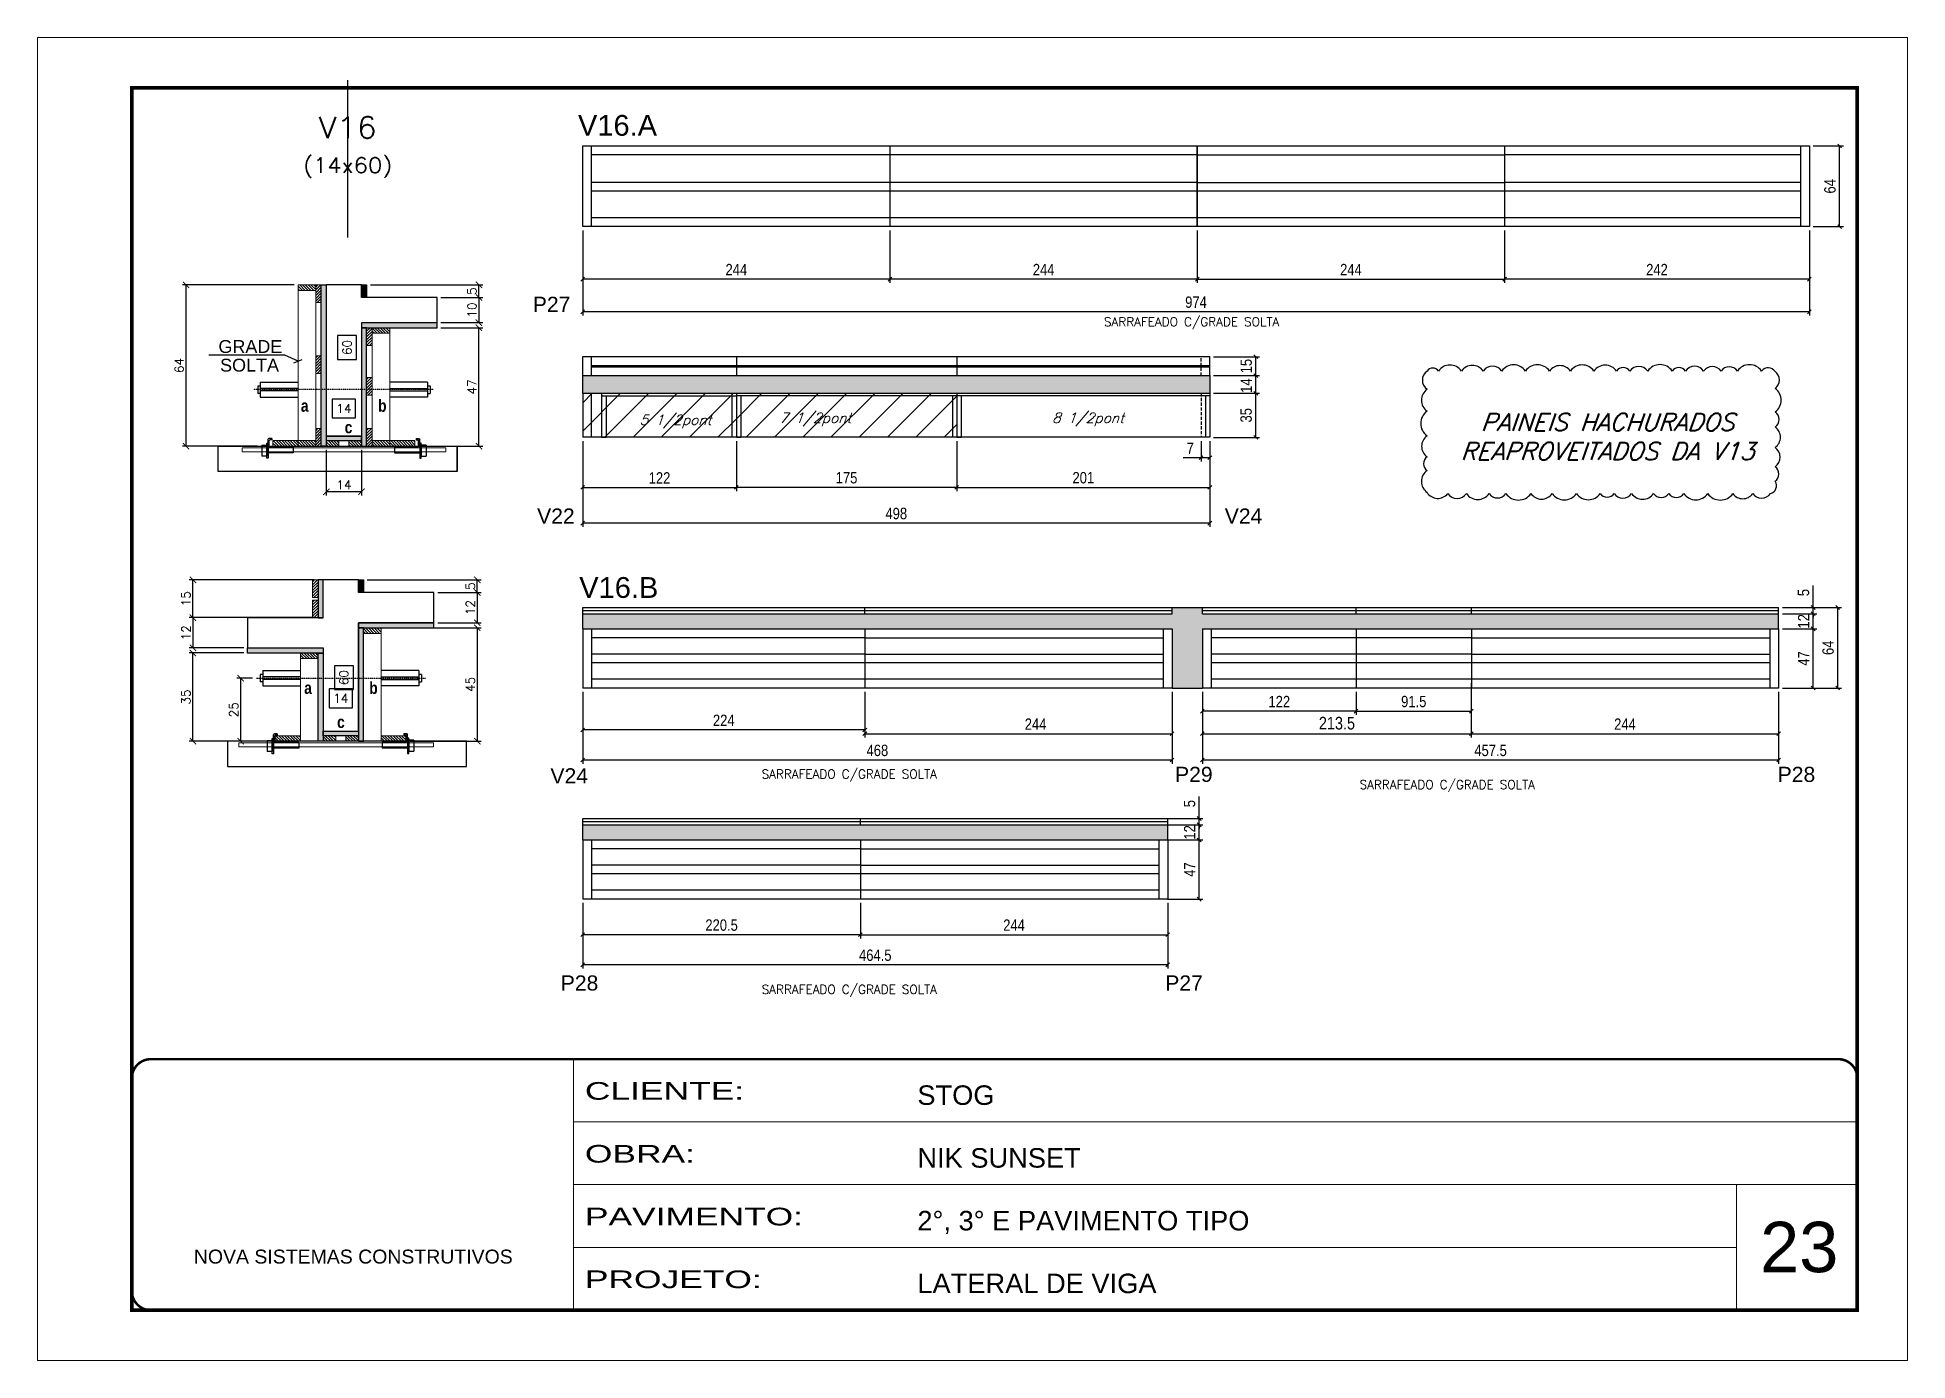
# Model space of a CAD drawing. Extents: x -10448 to -1189, y -11772 to 17235.
# Drawn here: x -7265 to -5780, y 10051 to 11101 of the extents above; entities that cross this region are included whole.
import ezdxf
from ezdxf.enums import TextEntityAlignment as Align

# ---------------------------------------------------------------- set-up
doc = ezdxf.new("R2010")
doc.units = 0
for name, pattern in [('CONTINUO', [0]), ('DASHED', [0.75, 0.5, -0.25]), ('HIDDEN', [0.375, 0.25, -0.125])]:
    doc.linetypes.add(name, pattern=pattern)
for name, color, linetype in [('5', 5, 'Continuous'), ('barrote', 251, 'Continuous'), ('COTA', 241, 'Continuous'), ('Cota Seção (2x)', 4, 'Continuous'), ('detalhes', 4, 'Continuous'), ('NOMENCLATURA', 7, 'Continuous'), ('Painéis', 200, 'Continuous'), ('presilha', 1, 'Continuous'), ('Reaproveitamento', 251, 'Continuous'), ('SARR_2.2x7', 40, 'Continuous'), ('SARR_3.5x7', 81, 'Continuous'), ('SARR_EDITAR', 141, 'Continuous'), ('TENSOR', 3, 'Continuous'), ('texto', 7, 'Continuous'), ('Texto de Titulo', 7, 'Continuous'), ('Texto Qtd Sarr', 242, 'Continuous')]:
    doc.layers.add(name, color=color, linetype=linetype)
for name, color, linetype, lineweight in [('CARIMBO', 255, 'Continuous', 9), ('CONCRETO', 251, 'Continuous', 25), ('Folhas', 255, 'Continuous', 9), ('Hachura', 251, 'Continuous', 9), ('Madeira', 126, 'Continuous', 18), ('SARRAFO DE PRESSAO', 251, 'DASHED', 9), ('SCO-___-LAJ', 2, 'Continuous', 0), ('Texto Seção', 7, 'Continuous', 15)]:
    doc.layers.add(name, color=color, linetype=linetype, lineweight=lineweight)
doc.styles.add('ARIAL', font='arial.ttf')
doc.styles.add('COTA TECNICA', font='techl___.ttf', dxfattribs={"height": 10})
doc.styles.add('COTA TECNICA-50', font='techl___.ttf', dxfattribs={"height": 9})
doc.styles.add('Romans', font='romans.shx')
doc.styles.get("Standard").update_dxf_attribs({"font": 'arial.ttf'})
doc.styles.add('TECNICA', font='techb___.ttf', dxfattribs={"height": 10})
doc.styles.add('Tecnologia', font='')
doc.styles.get('Tecnologia').set_extended_font_data('Forgotten Futurist')
doc.dimstyles.new('COTA PAINEL-50', dxfattribs={"dimtxt": 9, "dimasz": 3, "dimexe": 3, "dimexo": 3, "dimgap": 3, "dimtad": 1, "dimdec": 1, "dimzin": 12, "dimdsep": 46, "dimtxsty": 'COTA TECNICA-50', "dimblk1": 'OBLIQUE', "dimblk2": 'OBLIQUE', "dimsah": 1, "dimcen": 0.9, "dimclrd": 4, "dimclre": 4, "dimclrt": 240, "dimadec": 1, "dimazin": 3, "dimtfac": 1, "dimtdec": 1, "dimtmove": 0, "dimatfit": 3, "dimfxl": 1, "dimtolj": 1, "dimtzin": 12, "dimarcsym": 0})
doc.dimstyles.new('Cota Paínel', dxfattribs={"dimtxt": 7, "dimasz": 5, "dimexe": 3, "dimexo": 3, "dimgap": 3, "dimtad": 1, "dimdec": 1, "dimzin": 12, "dimdsep": 46, "dimtxsty": 'Romans', "dimblk": 'ARCHTICK', "dimcen": 0, "dimclrd": 4, "dimclre": 4, "dimclrt": 1, "dimadec": 1, "dimazin": 3, "dimtfac": 1, "dimtdec": 1, "dimtmove": 0, "dimatfit": 3, "dimldrblk": 'OBLIQUE', "dimfxl": 1, "dimtolj": 1, "dimtzin": 12, "dimarcsym": 0})
doc.dimstyles.new('Cota Seção (2x)', dxfattribs={"dimtxt": 7, "dimasz": 5, "dimexe": 3, "dimexo": 3, "dimgap": 2, "dimtad": 3, "dimdec": 1, "dimlfac": 0.5, "dimzin": 12, "dimdsep": 46, "dimtxsty": 'Romans', "dimblk": 'ARCHTICK', "dimcen": 0, "dimclrd": 4, "dimclre": 4, "dimclrt": 1, "dimadec": 1, "dimazin": 3, "dimtfac": 1, "dimtdec": 1, "dimtmove": 0, "dimatfit": 3, "dimldrblk": 'OBLIQUE', "dimfxl": 1, "dimtolj": 1, "dimtzin": 12, "dimarcsym": 0})
doc.dimstyles.new('Cota Seção interna', dxfattribs={"dimtxt": 7, "dimasz": 6, "dimexe": 0.18, "dimexo": 2, "dimgap": -4, "dimtad": 3, "dimdec": 1, "dimlfac": 0.5, "dimzin": 12, "dimdsep": 46, "dimtxsty": 'Romans', "dimblk": 'ARCHTICK', "dimcen": 0.09, "dimse1": 1, "dimse2": 1, "dimsd1": 1, "dimsd2": 1, "dimclrd": 180, "dimclre": 5, "dimclrt": 1, "dimadec": 0, "dimazin": 3, "dimtfac": 1, "dimtdec": 1, "dimtofl": 0, "dimtmove": 0, "dimatfit": 3, "dimldrblk": 'ARCHTICK', "dimfxl": 1, "dimtolj": 1, "dimtzin": 0, "dimarcsym": 0})
doc.dimstyles.new('PAINEL', dxfattribs={"dimtxt": 10, "dimasz": 3, "dimexe": 3, "dimexo": 3, "dimgap": 3, "dimtad": 1, "dimdec": 1, "dimzin": 12, "dimdsep": 46, "dimtxsty": 'COTA TECNICA', "dimblk1": 'OBLIQUE', "dimblk2": 'OBLIQUE', "dimsah": 1, "dimcen": 0.9, "dimclrd": 4, "dimclre": 4, "dimclrt": 240, "dimadec": 1, "dimazin": 3, "dimtfac": 1, "dimtdec": 1, "dimtmove": 0, "dimatfit": 3, "dimfxl": 1, "dimtolj": 1, "dimtzin": 12, "dimarcsym": 0})
pattern_1 = [(50, (-139469.2827, -18395.9775), (5.46554007, -0.47817257), [0.5715, -6.2865]), (355, (-139469.2827, -18395.9775), (-1.05730264, 5.73170536), [0.4572, -5.02921753]), (100.4514447, (-139468.827, -18396.0174), (4.40823741, 5.25353256), [0.48570026, -5.34270734]), (46.1842, (-139469.283, -18394.4535), (8.13237123, -1.26126984), [0.85725, -9.42975]), (96.6355576, (-139468.605, -18394.559), (7.122124, 7.42278374), [0.7285507, -8.01406824]), (351.184151, (-139469.283, -18394.4535), (7.122124, 7.42278374), [0.685799, -7.54379196]), (21, (-139468.5207, -18394.8345), (4.54843174, -3.06795595), [0.5715, -6.2865]), (326, (-139468.5207, -18394.8345), (1.85406085, 5.52563898), [0.4572, -5.0292]), (71.451445, (-139468.1417, -18395.09), (6.40249258, 2.45768307), [0.48570026, -5.34269813]), (37.5, (-139469.2827, -18395.9775), (0.092658098, 2.536651166), [0, -4.96824, 0, -5.1054, 0, -5.04825]), (7.5, (-139469.2827, -18395.9775), (2.004589875, 3.005417245), [0, -2.91084, 0, -4.85394, 0, -1.92405]), (327.5, (-139470.982, -18395.9775), (4.067717855, -0.17186232), [0, -1.905, 0, -5.9436, 0, -7.8867]), (317.5, (-139471.744, -18395.9775), (4.44387544, 0.76279473), [0, -2.4765, 0, -3.94716, 0, -5.6007])]
pattern_2 = [(45, (-139469.283, -18395.978), (-11.2253202, 11.2253202), [])]
pattern_3 = [(315, (15887.2247, 2547.3318), (1.12253202, 1.12253202), [])]

msp = doc.modelspace()

# ---------------------------------------------------------------- texts
at = {"layer": '5', "linetype": 'Continuous'}
for s, p in [('P27', (-6871.4, 10883.56)), ('V22', (-6867.98, 10715.55)), ('V24', (-6321.98, 10715.55)), ('V24', (-6857.41, 10509.39)), ('P29', (-6361.44, 10510.55)), ('P28', (-5882.94, 10510.55)), ('P28', (-6849.22, 10345.01)), ('P27', (-6369.21, 10345.01))]:
    msp.add_text(s, height=12, rotation=359.99996, dxfattribs=at).set_placement(p)
at = {"layer": 'CARIMBO', "style": 'ARIAL'}
msp.add_text('23', height=40, dxfattribs=at).set_placement((-5896.92, 10121.5))
at = {"layer": 'detalhes', "style": 'TECNICA'}
for s, p in [('a', (-7055.62, 10804.31)), ('b', (-6994.28, 10804.3)), ('c', (-7020.8, 10787.21)), ('b', (-7001.28, 10580.38)), ('a', (-7052.96, 10580.39)), ('c', (-7026.83, 10553.35))]:
    msp.add_text(s, height=9.6, dxfattribs=at).set_placement(p)
at = {"layer": 'NOMENCLATURA', "linetype": 'Continuous'}
for s, p in [('V16.A', (-6835.55, 11023.33)), ('V16.B', (-6834.53, 10656.59))]:
    msp.add_text(s, height=16.5, dxfattribs=at).set_placement(p)
at = {"layer": 'Painéis', "color": 1, "char_height": 7, "attachment_point": 5, "style": 'Romans'}
for insert in [(-6348.33, 10874.56), (-6620.16, 10515.66), (-6145.35, 10507.25), (-6620.08, 10344.75)]:
    msp.add_mtext('\\A1;SARRAFEADO C/GRADE SOLTA', dxfattribs=dict(at, insert=insert))
at = {"layer": 'texto', "color": 2, "attachment_point": 5, "style": 'Romans'}
for s, insert, char_height in [('{\\Q19;\\C256;5 1/2pont}', (-6758.06, 10796.62), 8), ('{\\Q19;\\C256;7 1/2pont}', (-6647.06, 10798.12), 8), ('{\\Q19;\\C256;8 1/2pont}', (-6430.56, 10798.12), 8), ('{\\Q19;\\C256;PAINEIS HACHURADOS \\PREAPROVEITADOS DA V13}', (-6018.16, 10784.55), 13.8508)]:
    msp.add_mtext(s, dxfattribs=dict(at, insert=insert, char_height=char_height))
at = {"layer": 'Texto Seção', "color": 0, "linetype": 'Continuous', "style": 'ARIAL'}
for s, p in [('GRADE', (-7095.68, 10856.07)), ('SOLTA', (-7096.33, 10841.28))]:
    msp.add_text(s, height=10.219, dxfattribs=at).set_placement(p, align=Align.MIDDLE_CENTER)

# ---------------------------------------------------------------- blocks, each defined once
blk = doc.blocks.new('9999999999')
at = {"color": 30, "linetype": 'CONTINUO'}
for p, q in [((98564.6, 34230.2), (98564.6, 34429.4)), ((98564.6, 34379.6), (99584, 34379.6)), ((98564.6, 34329.8), (99488, 34329.8)), ((99584, 34329.8), (99488, 34329.8)), ((99488, 34329.8), (99488, 34230.2)), ((98564.6, 34280), (99488, 34280))]:
    blk.add_line(p, q, dxfattribs=at)
at = {"color": 30, "linetype": 'CONTINUO', "const_width": 2}
blk.add_lwpolyline([(99584, 34230.2), (99584, 34414.4, 0.414214), (99569, 34429.4), (98229, 34429.4, 0.414214), (98214, 34414.4), (98214, 34245.2, 0.414214), (98229, 34230.2), (99584, 34230.2)], format="xyb", dxfattribs=at)
at = {"layer": 'Folhas'}
blk.add_lwpolyline([(98139, 34190.2), (99624, 34190.2), (99624, 35240.2), (98139, 35240.2)], close=True, dxfattribs=at)
at = {"layer": 'Folhas', "color": 30, "const_width": 3}
blk.add_lwpolyline([(98214, 34230.2), (99584, 34230.2), (99584, 35200.2), (98214, 35200.2)], close=True, dxfattribs=at)
at = {"color": 7, "linetype": 'Continuous', "ltscale": 5, "style": 'ARIAL'}
for s, height, p in [('STOG', 15.48, (98837.7, 34393.1)), ('NIK SUNSET', 15.48, (98837.7, 34343.3)), ('2°, 3° E PAVIMENTO TIPO', 15.483, (98837.7, 34293.5)), ('NOVA SISTEMAS CONSTRUTIVOS', 11.059, (98263.2, 34267.2)), ('LATERAL DE VIGA', 15.483, (98837.7, 34243.7))]:
    blk.add_text(s, height=height, dxfattribs=at).set_placement(p)
at = {"layer": 'Folhas', "color": 7, "style": 'Tecnologia', "width": 1.5}
for s, p in [('CLIENTE:', (98573.7, 34397.2)), ('OBRA:', (98573.7, 34347.3)), ('PAVIMENTO:', (98573.7, 34297.5)), ('PROJETO:', (98573.7, 34247.7))]:
    blk.add_text(s, height=14, dxfattribs=at).set_placement(p)
blk = doc.blocks.new('_Oblique')
at = {"color": 0, "linetype": 'ByBlock', "lineweight": -2}
blk.add_line((-0.5, -0.5), (0.5, 0.5), dxfattribs=at)
blk = doc.blocks.new('*D413')
at = {"layer": 'COTA', "color": 4, "linetype": 'ByBlock', "lineweight": -2, "transparency": 16777216}
for p, q in [((-6831.8, 10582), (-6831.8, 10548.8)), ((-6607.8, 10582), (-6607.8, 10548.8)), ((-6607.8, 10551.8), (-6831.8, 10551.8))]:
    blk.add_line(p, q, dxfattribs=at)
at = {"layer": 'Defpoints', "color": 0, "linetype": 'ByBlock', "transparency": 16777216}
for p in [(-6831.8, 10585), (-6607.8, 10585), (-6831.8, 10551.8)]:
    blk.add_point(p, dxfattribs=at)
at = {"layer": 'COTA', "color": 4, "linetype": 'ByBlock', "lineweight": -2, "transparency": 16777216, "xscale": 3, "yscale": 3, "zscale": 3, "rotation": 180}
blk.add_blockref('_Oblique', (-6831.8, 10551.8), dxfattribs=at)
at = {"layer": 'COTA', "color": 4, "linetype": 'ByBlock', "lineweight": -2, "transparency": 16777216, "xscale": 3, "yscale": 3, "zscale": 3}
blk.add_blockref('_Oblique', (-6607.8, 10551.8), dxfattribs=at)
at = {"layer": 'COTA', "color": 240, "linetype": 'ByBlock', "transparency": 16777216, "insert": (-6719.8, 10559.4), "char_height": 9, "attachment_point": 5, "style": 'COTA TECNICA-50'}
blk.add_mtext('\\A1;224', dxfattribs=at)
blk = doc.blocks.new('*D414')
at = {"layer": 'COTA', "color": 4, "linetype": 'ByBlock', "lineweight": -2, "transparency": 16777216}
for p, q in [((-6607.8, 10582), (-6607.8, 10545.8)), ((-6363.8, 10582), (-6363.8, 10545.8)), ((-6607.8, 10548.8), (-6363.8, 10548.8))]:
    blk.add_line(p, q, dxfattribs=at)
at = {"layer": 'Defpoints', "color": 0, "linetype": 'ByBlock', "transparency": 16777216}
for p in [(-6607.8, 10585), (-6363.8, 10585), (-6363.8, 10548.8)]:
    blk.add_point(p, dxfattribs=at)
at = {"layer": 'COTA', "color": 4, "linetype": 'ByBlock', "lineweight": -2, "transparency": 16777216, "xscale": 3, "yscale": 3, "zscale": 3, "rotation": 180}
blk.add_blockref('_Oblique', (-6607.8, 10548.8), dxfattribs=at)
at = {"layer": 'COTA', "color": 4, "linetype": 'ByBlock', "lineweight": -2, "transparency": 16777216, "xscale": 3, "yscale": 3, "zscale": 3}
blk.add_blockref('_Oblique', (-6363.8, 10548.8), dxfattribs=at)
at = {"layer": 'COTA', "color": 240, "linetype": 'ByBlock', "transparency": 16777216, "insert": (-6472.2, 10556.4), "char_height": 9, "attachment_point": 5, "style": 'COTA TECNICA-50'}
blk.add_mtext('\\A1;244', dxfattribs=at)
blk = doc.blocks.new('*D1485')
at = {"layer": 'COTA', "color": 4, "linetype": 'ByBlock', "lineweight": -2, "transparency": 16777216}
for p, q in [((-6831.8, 10582), (-6831.8, 10524.9)), ((-6363.8, 10582), (-6363.8, 10524.9)), ((-6363.8, 10527.9), (-6831.8, 10527.9))]:
    blk.add_line(p, q, dxfattribs=at)
at = {"layer": 'Defpoints', "color": 0, "linetype": 'ByBlock', "transparency": 16777216}
for p in [(-6831.8, 10585), (-6363.8, 10585), (-6831.8, 10527.9)]:
    blk.add_point(p, dxfattribs=at)
at = {"layer": 'COTA', "color": 4, "linetype": 'ByBlock', "lineweight": -2, "transparency": 16777216, "xscale": 3, "yscale": 3, "zscale": 3, "rotation": 180}
blk.add_blockref('_Oblique', (-6831.8, 10527.9), dxfattribs=at)
at = {"layer": 'COTA', "color": 4, "linetype": 'ByBlock', "lineweight": -2, "transparency": 16777216, "xscale": 3, "yscale": 3, "zscale": 3}
blk.add_blockref('_Oblique', (-6363.8, 10527.9), dxfattribs=at)
at = {"layer": 'COTA', "color": 240, "linetype": 'ByBlock', "transparency": 16777216, "insert": (-6597.8, 10535.5), "char_height": 9, "attachment_point": 5, "style": 'COTA TECNICA-50'}
blk.add_mtext('\\A1;468', dxfattribs=at)
blk = doc.blocks.new('*D415')
at = {"layer": 'COTA', "color": 4, "linetype": 'ByBlock', "lineweight": -2, "transparency": 16777216}
for p, q in [((-6831.8, 10414.5), (-6831.8, 10386.3)), ((-6611.3, 10414.5), (-6611.3, 10386.3)), ((-6611.3, 10389.3), (-6831.8, 10389.3))]:
    blk.add_line(p, q, dxfattribs=at)
at = {"layer": 'Defpoints', "color": 0, "linetype": 'ByBlock', "transparency": 16777216}
for p in [(-6831.8, 10417.5), (-6611.3, 10417.5), (-6831.8, 10389.3)]:
    blk.add_point(p, dxfattribs=at)
at = {"layer": 'COTA', "color": 4, "linetype": 'ByBlock', "lineweight": -2, "transparency": 16777216, "xscale": 3, "yscale": 3, "zscale": 3, "rotation": 180}
blk.add_blockref('_Oblique', (-6831.8, 10389.3), dxfattribs=at)
at = {"layer": 'COTA', "color": 4, "linetype": 'ByBlock', "lineweight": -2, "transparency": 16777216, "xscale": 3, "yscale": 3, "zscale": 3}
blk.add_blockref('_Oblique', (-6611.3, 10389.3), dxfattribs=at)
at = {"layer": 'COTA', "color": 240, "linetype": 'ByBlock', "transparency": 16777216, "insert": (-6721.5, 10396.9), "char_height": 9, "attachment_point": 5, "style": 'COTA TECNICA-50'}
blk.add_mtext('\\A1;220.5', dxfattribs=at)
blk = doc.blocks.new('*D416')
at = {"layer": 'COTA', "color": 4, "linetype": 'ByBlock', "lineweight": -2, "transparency": 16777216}
for p, q in [((-6611.3, 10414.5), (-6611.3, 10386.3)), ((-6367.3, 10414.5), (-6367.3, 10386.3)), ((-6611.3, 10389.3), (-6367.3, 10389.3))]:
    blk.add_line(p, q, dxfattribs=at)
at = {"layer": 'Defpoints', "color": 0, "linetype": 'ByBlock', "transparency": 16777216}
for p in [(-6611.3, 10417.5), (-6367.3, 10417.5), (-6367.3, 10389.3)]:
    blk.add_point(p, dxfattribs=at)
at = {"layer": 'COTA', "color": 4, "linetype": 'ByBlock', "lineweight": -2, "transparency": 16777216, "xscale": 3, "yscale": 3, "zscale": 3, "rotation": 180}
blk.add_blockref('_Oblique', (-6611.3, 10389.3), dxfattribs=at)
at = {"layer": 'COTA', "color": 4, "linetype": 'ByBlock', "lineweight": -2, "transparency": 16777216, "xscale": 3, "yscale": 3, "zscale": 3}
blk.add_blockref('_Oblique', (-6367.3, 10389.3), dxfattribs=at)
at = {"layer": 'COTA', "color": 240, "linetype": 'ByBlock', "transparency": 16777216, "insert": (-6489.3, 10396.9), "char_height": 9, "attachment_point": 5, "style": 'COTA TECNICA-50'}
blk.add_mtext('\\A1;244', dxfattribs=at)
blk = doc.blocks.new('*D1486')
at = {"layer": 'COTA', "color": 4, "linetype": 'ByBlock', "lineweight": -2, "transparency": 16777216}
for p, q in [((-6831.8, 10414.5), (-6831.8, 10362.4)), ((-6367.3, 10414.5), (-6367.3, 10362.4)), ((-6367.3, 10365.4), (-6831.8, 10365.4))]:
    blk.add_line(p, q, dxfattribs=at)
at = {"layer": 'Defpoints', "color": 0, "linetype": 'ByBlock', "transparency": 16777216}
for p in [(-6831.8, 10417.5), (-6367.3, 10417.5), (-6831.8, 10365.4)]:
    blk.add_point(p, dxfattribs=at)
at = {"layer": 'COTA', "color": 4, "linetype": 'ByBlock', "lineweight": -2, "transparency": 16777216, "xscale": 3, "yscale": 3, "zscale": 3, "rotation": 180}
blk.add_blockref('_Oblique', (-6831.8, 10365.4), dxfattribs=at)
at = {"layer": 'COTA', "color": 4, "linetype": 'ByBlock', "lineweight": -2, "transparency": 16777216, "xscale": 3, "yscale": 3, "zscale": 3}
blk.add_blockref('_Oblique', (-6367.3, 10365.4), dxfattribs=at)
at = {"layer": 'COTA', "color": 240, "linetype": 'ByBlock', "transparency": 16777216, "insert": (-6599.5, 10373), "char_height": 9, "attachment_point": 5, "style": 'COTA TECNICA-50'}
blk.add_mtext('\\A1;464.5', dxfattribs=at)
blk = doc.blocks.new('*D417')
at = {"layer": 'COTA', "color": 4, "linetype": 'ByBlock', "lineweight": -2, "transparency": 16777216}
for p, q in [((-6339.7, 10582), (-6339.7, 10563.7)), ((-6217.7, 10582), (-6217.7, 10563.7)), ((-6217.7, 10566.7), (-6339.7, 10566.7))]:
    blk.add_line(p, q, dxfattribs=at)
at = {"layer": 'Defpoints', "color": 0, "linetype": 'ByBlock', "transparency": 16777216}
for p in [(-6339.7, 10585), (-6217.7, 10585), (-6339.7, 10566.7)]:
    blk.add_point(p, dxfattribs=at)
at = {"layer": 'COTA', "color": 4, "linetype": 'ByBlock', "lineweight": -2, "transparency": 16777216, "xscale": 3, "yscale": 3, "zscale": 3, "rotation": 180}
blk.add_blockref('_Oblique', (-6339.7, 10566.7), dxfattribs=at)
at = {"layer": 'COTA', "color": 4, "linetype": 'ByBlock', "lineweight": -2, "transparency": 16777216, "xscale": 3, "yscale": 3, "zscale": 3}
blk.add_blockref('_Oblique', (-6217.7, 10566.7), dxfattribs=at)
at = {"layer": 'COTA', "color": 240, "linetype": 'ByBlock', "transparency": 16777216, "insert": (-6278.7, 10574.3), "char_height": 9, "attachment_point": 5, "style": 'COTA TECNICA-50'}
blk.add_mtext('\\A1;122', dxfattribs=at)
blk = doc.blocks.new('*D418')
at = {"layer": 'COTA', "color": 4, "linetype": 'ByBlock', "lineweight": -2, "transparency": 16777216}
for p, q in [((-6126.2, 10582), (-6126.2, 10545.8)), ((-5882.2, 10582), (-5882.2, 10545.8)), ((-6126.2, 10548.8), (-5882.2, 10548.8))]:
    blk.add_line(p, q, dxfattribs=at)
at = {"layer": 'Defpoints', "color": 0, "linetype": 'ByBlock', "transparency": 16777216}
for p in [(-6126.2, 10585), (-5882.2, 10585), (-5882.2, 10548.8)]:
    blk.add_point(p, dxfattribs=at)
at = {"layer": 'COTA', "color": 4, "linetype": 'ByBlock', "lineweight": -2, "transparency": 16777216, "xscale": 3, "yscale": 3, "zscale": 3, "rotation": 180}
blk.add_blockref('_Oblique', (-6126.2, 10548.8), dxfattribs=at)
at = {"layer": 'COTA', "color": 4, "linetype": 'ByBlock', "lineweight": -2, "transparency": 16777216, "xscale": 3, "yscale": 3, "zscale": 3}
blk.add_blockref('_Oblique', (-5882.2, 10548.8), dxfattribs=at)
at = {"layer": 'COTA', "color": 240, "linetype": 'ByBlock', "transparency": 16777216, "insert": (-6004.2, 10556.4), "char_height": 9, "attachment_point": 5, "style": 'COTA TECNICA-50'}
blk.add_mtext('\\A1;244', dxfattribs=at)
blk = doc.blocks.new('*D1487')
at = {"layer": 'COTA', "color": 4, "linetype": 'ByBlock', "lineweight": -2, "transparency": 16777216}
for p, q in [((-6339.7, 10582), (-6339.7, 10524.9)), ((-5882.2, 10582), (-5882.2, 10524.9)), ((-5882.2, 10527.9), (-6339.7, 10527.9))]:
    blk.add_line(p, q, dxfattribs=at)
at = {"layer": 'Defpoints', "color": 0, "linetype": 'ByBlock', "transparency": 16777216}
for p in [(-6339.7, 10585), (-5882.2, 10585), (-6339.7, 10527.9)]:
    blk.add_point(p, dxfattribs=at)
at = {"layer": 'COTA', "color": 4, "linetype": 'ByBlock', "lineweight": -2, "transparency": 16777216, "xscale": 3, "yscale": 3, "zscale": 3, "rotation": 180}
blk.add_blockref('_Oblique', (-6339.7, 10527.9), dxfattribs=at)
at = {"layer": 'COTA', "color": 4, "linetype": 'ByBlock', "lineweight": -2, "transparency": 16777216, "xscale": 3, "yscale": 3, "zscale": 3}
blk.add_blockref('_Oblique', (-5882.2, 10527.9), dxfattribs=at)
at = {"layer": 'COTA', "color": 240, "linetype": 'ByBlock', "transparency": 16777216, "insert": (-6110.9, 10535.5), "char_height": 9, "attachment_point": 5, "style": 'COTA TECNICA-50'}
blk.add_mtext('\\A1;457.5', dxfattribs=at)
blk = doc.blocks.new('*D419')
at = {"layer": 'COTA', "color": 4, "linetype": 'ByBlock', "lineweight": -2, "transparency": 16777216}
for p, q in [((-6367.4, 10464.5), (-6339.3, 10464.5)), ((-6342.3, 10417.5), (-6342.3, 10464.5)), ((-6367.4, 10417.5), (-6339.3, 10417.5))]:
    blk.add_line(p, q, dxfattribs=at)
at = {"layer": 'Defpoints', "color": 0, "linetype": 'ByBlock', "transparency": 16777216}
for p in [(-6370.4, 10464.5), (-6342.3, 10464.5), (-6370.4, 10417.5)]:
    blk.add_point(p, dxfattribs=at)
at = {"layer": 'COTA', "color": 4, "linetype": 'ByBlock', "lineweight": -2, "transparency": 16777216, "xscale": 3, "yscale": 3, "zscale": 3}
for p, rotation in [((-6342.3, 10464.5), 90), ((-6342.3, 10417.5), 270)]:
    blk.add_blockref('_Oblique', p, dxfattribs=dict(at, rotation=rotation))
at = {"layer": 'COTA', "color": 240, "linetype": 'ByBlock', "transparency": 16777216, "insert": (-6349.8, 10441), "char_height": 9, "attachment_point": 5, "rotation": 90, "style": 'COTA TECNICA-50'}
blk.add_mtext('\\A1;47', dxfattribs=at)
blk = doc.blocks.new('*D420')
at = {"layer": 'COTA', "color": 4, "linetype": 'ByBlock', "lineweight": -2, "transparency": 16777216}
for p, q in [((-6367.4, 10476.5), (-6339.3, 10476.5)), ((-6342.3, 10464.5), (-6342.3, 10476.5)), ((-6367.4, 10464.5), (-6339.3, 10464.5))]:
    blk.add_line(p, q, dxfattribs=at)
at = {"layer": 'Defpoints', "color": 0, "linetype": 'ByBlock', "transparency": 16777216}
for p in [(-6370.4, 10476.5), (-6342.3, 10476.5), (-6370.4, 10464.5)]:
    blk.add_point(p, dxfattribs=at)
at = {"layer": 'COTA', "color": 4, "linetype": 'ByBlock', "lineweight": -2, "transparency": 16777216, "xscale": 3, "yscale": 3, "zscale": 3}
for p, rotation in [((-6342.3, 10476.5), 90), ((-6342.3, 10464.5), 270)]:
    blk.add_blockref('_Oblique', p, dxfattribs=dict(at, rotation=rotation))
at = {"layer": 'COTA', "color": 240, "linetype": 'ByBlock', "transparency": 16777216, "insert": (-6349.8, 10470.5), "char_height": 9, "attachment_point": 5, "rotation": 90, "style": 'COTA TECNICA-50'}
blk.add_mtext('\\A1;12', dxfattribs=at)
blk = doc.blocks.new('*D421')
at = {"layer": 'COTA', "color": 4, "linetype": 'ByBlock', "lineweight": -2, "transparency": 16777216}
for p, q in [((-6342.3, 10481.5), (-6342.3, 10499)), ((-6367.4, 10481.5), (-6339.3, 10481.5)), ((-6367.4, 10476.5), (-6339.3, 10476.5)), ((-6342.3, 10476.5), (-6342.3, 10481.5)), ((-6342.3, 10476.5), (-6342.3, 10473.5))]:
    blk.add_line(p, q, dxfattribs=at)
at = {"layer": 'Defpoints', "color": 0, "linetype": 'ByBlock', "transparency": 16777216}
for p in [(-6370.4, 10481.5), (-6370.4, 10476.5), (-6342.3, 10481.5)]:
    blk.add_point(p, dxfattribs=at)
at = {"layer": 'COTA', "color": 4, "linetype": 'ByBlock', "lineweight": -2, "transparency": 16777216, "xscale": 3, "yscale": 3, "zscale": 3}
for p, rotation in [((-6342.3, 10481.5), 270), ((-6342.3, 10476.5), 90)]:
    blk.add_blockref('_Oblique', p, dxfattribs=dict(at, rotation=rotation))
at = {"layer": 'COTA', "color": 240, "linetype": 'ByBlock', "transparency": 16777216, "insert": (-6349.9, 10493.3), "char_height": 9, "attachment_point": 5, "rotation": 90, "style": 'COTA TECNICA-50'}
blk.add_mtext('\\A1;5', dxfattribs=at)
blk = doc.blocks.new('*D422')
at = {"layer": 'COTA', "color": 4, "linetype": 'ByBlock', "lineweight": -2, "transparency": 16777216}
for p, q in [((-6709.8, 10781), (-6709.8, 10741.3)), ((-6534.8, 10781), (-6534.8, 10741.3)), ((-6534.8, 10744.3), (-6709.8, 10744.3))]:
    blk.add_line(p, q, dxfattribs=at)
at = {"layer": 'Defpoints', "color": 0, "linetype": 'ByBlock', "transparency": 16777216}
for p in [(-6709.8, 10784), (-6534.8, 10784), (-6709.8, 10744.3)]:
    blk.add_point(p, dxfattribs=at)
at = {"layer": 'COTA', "color": 4, "linetype": 'ByBlock', "lineweight": -2, "transparency": 16777216, "xscale": 3, "yscale": 3, "zscale": 3, "rotation": 180}
blk.add_blockref('_Oblique', (-6709.8, 10744.3), dxfattribs=at)
at = {"layer": 'COTA', "color": 4, "linetype": 'ByBlock', "lineweight": -2, "transparency": 16777216, "xscale": 3, "yscale": 3, "zscale": 3}
blk.add_blockref('_Oblique', (-6534.8, 10744.3), dxfattribs=at)
at = {"layer": 'COTA', "color": 240, "linetype": 'ByBlock', "transparency": 16777216, "insert": (-6622.3, 10751.9), "char_height": 9, "attachment_point": 5, "style": 'COTA TECNICA-50'}
blk.add_mtext('\\A1;175', dxfattribs=at)
blk = doc.blocks.new('*D423')
at = {"layer": 'COTA', "color": 4, "linetype": 'ByBlock', "lineweight": -2, "transparency": 16777216}
for p, q in [((-6534.8, 10781), (-6534.8, 10741.3)), ((-6333.8, 10781), (-6333.8, 10741.3)), ((-6534.8, 10744.3), (-6333.8, 10744.3))]:
    blk.add_line(p, q, dxfattribs=at)
at = {"layer": 'Defpoints', "color": 0, "linetype": 'ByBlock', "transparency": 16777216}
for p in [(-6534.8, 10784), (-6333.8, 10784), (-6333.8, 10744.3)]:
    blk.add_point(p, dxfattribs=at)
at = {"layer": 'COTA', "color": 4, "linetype": 'ByBlock', "lineweight": -2, "transparency": 16777216, "xscale": 3, "yscale": 3, "zscale": 3, "rotation": 180}
blk.add_blockref('_Oblique', (-6534.8, 10744.3), dxfattribs=at)
at = {"layer": 'COTA', "color": 4, "linetype": 'ByBlock', "lineweight": -2, "transparency": 16777216, "xscale": 3, "yscale": 3, "zscale": 3}
blk.add_blockref('_Oblique', (-6333.8, 10744.3), dxfattribs=at)
at = {"layer": 'COTA', "color": 240, "linetype": 'ByBlock', "transparency": 16777216, "insert": (-6434.3, 10751.9), "char_height": 9, "attachment_point": 5, "style": 'COTA TECNICA-50'}
blk.add_mtext('\\A1;201', dxfattribs=at)
blk = doc.blocks.new('*D424')
at = {"layer": 'COTA', "color": 4, "linetype": 'ByBlock', "lineweight": -2, "transparency": 16777216}
for p, q in [((-6099.8, 10948.2), (-6099.8, 10906.5)), ((-5857.8, 10948.2), (-5857.8, 10906.5)), ((-5857.8, 10909.5), (-6099.8, 10909.5))]:
    blk.add_line(p, q, dxfattribs=at)
at = {"layer": 'Defpoints', "color": 0, "linetype": 'ByBlock', "transparency": 16777216}
for p in [(-6099.8, 10951.2), (-5857.8, 10951.2), (-6099.8, 10909.5)]:
    blk.add_point(p, dxfattribs=at)
at = {"layer": 'COTA', "color": 4, "linetype": 'ByBlock', "lineweight": -2, "transparency": 16777216, "xscale": 3, "yscale": 3, "zscale": 3, "rotation": 180}
blk.add_blockref('_Oblique', (-6099.8, 10909.5), dxfattribs=at)
at = {"layer": 'COTA', "color": 4, "linetype": 'ByBlock', "lineweight": -2, "transparency": 16777216, "xscale": 3, "yscale": 3, "zscale": 3}
blk.add_blockref('_Oblique', (-5857.8, 10909.5), dxfattribs=at)
at = {"layer": 'COTA', "color": 240, "linetype": 'ByBlock', "transparency": 16777216, "insert": (-5978.8, 10917.1), "char_height": 9, "attachment_point": 5, "style": 'COTA TECNICA-50'}
blk.add_mtext('\\A1;242', dxfattribs=at)
blk = doc.blocks.new('*D425')
at = {"layer": 'COTA', "color": 4, "linetype": 'ByBlock', "lineweight": -2, "transparency": 16777216}
for p, q in [((-6831.8, 10781), (-6831.8, 10741.3)), ((-6709.8, 10781), (-6709.8, 10741.3)), ((-6831.8, 10744.3), (-6709.8, 10744.3))]:
    blk.add_line(p, q, dxfattribs=at)
at = {"layer": 'Defpoints', "color": 0, "linetype": 'ByBlock', "transparency": 16777216}
for p in [(-6831.8, 10784), (-6709.8, 10784), (-6709.8, 10744.3)]:
    blk.add_point(p, dxfattribs=at)
at = {"layer": 'COTA', "color": 4, "linetype": 'ByBlock', "lineweight": -2, "transparency": 16777216, "xscale": 3, "yscale": 3, "zscale": 3, "rotation": 180}
blk.add_blockref('_Oblique', (-6831.8, 10744.3), dxfattribs=at)
at = {"layer": 'COTA', "color": 4, "linetype": 'ByBlock', "lineweight": -2, "transparency": 16777216, "xscale": 3, "yscale": 3, "zscale": 3}
blk.add_blockref('_Oblique', (-6709.8, 10744.3), dxfattribs=at)
at = {"layer": 'COTA', "color": 240, "linetype": 'ByBlock', "transparency": 16777216, "insert": (-6770.8, 10751.8), "char_height": 9, "attachment_point": 5, "style": 'COTA TECNICA-50'}
blk.add_mtext('\\A1;122', dxfattribs=at)
blk = doc.blocks.new('*D426')
at = {"layer": 'COTA', "color": 4, "linetype": 'ByBlock', "lineweight": -2, "transparency": 16777216}
for p, q in [((-6831.8, 10948.2), (-6831.8, 10906.5)), ((-6587.8, 10948.2), (-6587.8, 10906.5)), ((-6587.8, 10909.5), (-6831.8, 10909.5))]:
    blk.add_line(p, q, dxfattribs=at)
at = {"layer": 'Defpoints', "color": 0, "linetype": 'ByBlock', "transparency": 16777216}
for p in [(-6831.8, 10951.2), (-6587.8, 10951.2), (-6831.8, 10909.5)]:
    blk.add_point(p, dxfattribs=at)
at = {"layer": 'COTA', "color": 4, "linetype": 'ByBlock', "lineweight": -2, "transparency": 16777216, "xscale": 3, "yscale": 3, "zscale": 3, "rotation": 180}
blk.add_blockref('_Oblique', (-6831.8, 10909.5), dxfattribs=at)
at = {"layer": 'COTA', "color": 4, "linetype": 'ByBlock', "lineweight": -2, "transparency": 16777216, "xscale": 3, "yscale": 3, "zscale": 3}
blk.add_blockref('_Oblique', (-6587.8, 10909.5), dxfattribs=at)
at = {"layer": 'COTA', "color": 240, "linetype": 'ByBlock', "transparency": 16777216, "insert": (-6709.8, 10917.1), "char_height": 9, "attachment_point": 5, "style": 'COTA TECNICA-50'}
blk.add_mtext('\\A1;244', dxfattribs=at)
blk = doc.blocks.new('*D427')
at = {"layer": 'COTA', "color": 4, "linetype": 'ByBlock', "lineweight": -2, "transparency": 16777216}
for p, q in [((-6343.8, 10948.2), (-6343.8, 10906.5)), ((-6099.8, 10948.2), (-6099.8, 10906.5)), ((-6343.8, 10909.5), (-6099.8, 10909.5))]:
    blk.add_line(p, q, dxfattribs=at)
at = {"layer": 'Defpoints', "color": 0, "linetype": 'ByBlock', "transparency": 16777216}
for p in [(-6343.8, 10951.2), (-6099.8, 10951.2), (-6099.8, 10909.5)]:
    blk.add_point(p, dxfattribs=at)
at = {"layer": 'COTA', "color": 4, "linetype": 'ByBlock', "lineweight": -2, "transparency": 16777216, "xscale": 3, "yscale": 3, "zscale": 3, "rotation": 180}
blk.add_blockref('_Oblique', (-6343.8, 10909.5), dxfattribs=at)
at = {"layer": 'COTA', "color": 4, "linetype": 'ByBlock', "lineweight": -2, "transparency": 16777216, "xscale": 3, "yscale": 3, "zscale": 3}
blk.add_blockref('_Oblique', (-6099.8, 10909.5), dxfattribs=at)
at = {"layer": 'COTA', "color": 240, "linetype": 'ByBlock', "transparency": 16777216, "insert": (-6221.8, 10917.1), "char_height": 9, "attachment_point": 5, "style": 'COTA TECNICA-50'}
blk.add_mtext('\\A1;244', dxfattribs=at)
blk = doc.blocks.new('*D1488')
at = {"layer": 'COTA', "color": 4, "linetype": 'ByBlock', "lineweight": -2, "transparency": 16777216}
for p, q in [((-6587.8, 10948.2), (-6587.8, 10906.5)), ((-6343.8, 10948.2), (-6343.8, 10906.5)), ((-6343.8, 10909.5), (-6587.8, 10909.5))]:
    blk.add_line(p, q, dxfattribs=at)
at = {"layer": 'Defpoints', "color": 0, "linetype": 'ByBlock', "transparency": 16777216}
for p in [(-6587.8, 10951.2), (-6343.8, 10951.2), (-6587.8, 10909.5)]:
    blk.add_point(p, dxfattribs=at)
at = {"layer": 'COTA', "color": 4, "linetype": 'ByBlock', "lineweight": -2, "transparency": 16777216, "xscale": 3, "yscale": 3, "zscale": 3, "rotation": 180}
blk.add_blockref('_Oblique', (-6587.8, 10909.5), dxfattribs=at)
at = {"layer": 'COTA', "color": 4, "linetype": 'ByBlock', "lineweight": -2, "transparency": 16777216, "xscale": 3, "yscale": 3, "zscale": 3}
blk.add_blockref('_Oblique', (-6343.8, 10909.5), dxfattribs=at)
at = {"layer": 'COTA', "color": 240, "linetype": 'ByBlock', "transparency": 16777216, "insert": (-6465.8, 10917.1), "char_height": 9, "attachment_point": 5, "style": 'COTA TECNICA-50'}
blk.add_mtext('\\A1;244', dxfattribs=at)
blk = doc.blocks.new('*D1489')
at = {"layer": 'COTA', "color": 4, "linetype": 'ByBlock', "lineweight": -2, "transparency": 16777216}
for p, q in [((-6831.8, 10781), (-6831.8, 10712.9)), ((-6333.8, 10781), (-6333.8, 10712.9)), ((-6333.8, 10715.9), (-6831.8, 10715.9))]:
    blk.add_line(p, q, dxfattribs=at)
at = {"layer": 'Defpoints', "color": 0, "linetype": 'ByBlock', "transparency": 16777216}
for p in [(-6831.8, 10784), (-6333.8, 10784), (-6831.8, 10715.9)]:
    blk.add_point(p, dxfattribs=at)
at = {"layer": 'COTA', "color": 4, "linetype": 'ByBlock', "lineweight": -2, "transparency": 16777216, "xscale": 3, "yscale": 3, "zscale": 3, "rotation": 180}
blk.add_blockref('_Oblique', (-6831.8, 10715.9), dxfattribs=at)
at = {"layer": 'COTA', "color": 4, "linetype": 'ByBlock', "lineweight": -2, "transparency": 16777216, "xscale": 3, "yscale": 3, "zscale": 3}
blk.add_blockref('_Oblique', (-6333.8, 10715.9), dxfattribs=at)
at = {"layer": 'COTA', "color": 240, "linetype": 'ByBlock', "transparency": 16777216, "insert": (-6582.8, 10723.5), "char_height": 9, "attachment_point": 5, "style": 'COTA TECNICA-50'}
blk.add_mtext('\\A1;498', dxfattribs=at)
blk = doc.blocks.new('*D1490')
at = {"layer": 'COTA', "color": 4, "linetype": 'ByBlock', "lineweight": -2, "transparency": 16777216}
for p, q in [((-6831.8, 10948.2), (-6831.8, 10880.6)), ((-5857.8, 10948.2), (-5857.8, 10880.6)), ((-5857.8, 10883.6), (-6831.8, 10883.6))]:
    blk.add_line(p, q, dxfattribs=at)
at = {"layer": 'Defpoints', "color": 0, "linetype": 'ByBlock', "transparency": 16777216}
for p in [(-6831.8, 10951.2), (-5857.8, 10951.2), (-6831.8, 10883.6)]:
    blk.add_point(p, dxfattribs=at)
at = {"layer": 'COTA', "color": 4, "linetype": 'ByBlock', "lineweight": -2, "transparency": 16777216, "xscale": 3, "yscale": 3, "zscale": 3, "rotation": 180}
blk.add_blockref('_Oblique', (-6831.8, 10883.6), dxfattribs=at)
at = {"layer": 'COTA', "color": 4, "linetype": 'ByBlock', "lineweight": -2, "transparency": 16777216, "xscale": 3, "yscale": 3, "zscale": 3}
blk.add_blockref('_Oblique', (-5857.8, 10883.6), dxfattribs=at)
at = {"layer": 'COTA', "color": 240, "linetype": 'ByBlock', "transparency": 16777216, "insert": (-6344.8, 10891.2), "char_height": 9, "attachment_point": 5, "style": 'COTA TECNICA-50'}
blk.add_mtext('\\A1;974', dxfattribs=at)
blk = doc.blocks.new('*D1491')
at = {"layer": 'COTA', "color": 4, "linetype": 'ByBlock', "lineweight": -2, "transparency": 16777216}
for p, q in [((-5854.8, 11015.2), (-5830.8, 11015.2)), ((-5833.8, 10951.2), (-5833.8, 11015.2)), ((-5854.8, 10951.2), (-5830.8, 10951.2))]:
    blk.add_line(p, q, dxfattribs=at)
at = {"layer": 'Defpoints', "color": 0, "linetype": 'ByBlock', "transparency": 16777216}
for p in [(-5857.8, 11015.2), (-5833.8, 11015.2), (-5857.8, 10951.2)]:
    blk.add_point(p, dxfattribs=at)
at = {"layer": 'COTA', "color": 4, "linetype": 'ByBlock', "lineweight": -2, "transparency": 16777216, "xscale": 3, "yscale": 3, "zscale": 3}
for p, rotation in [((-5833.8, 11015.2), 90), ((-5833.8, 10951.2), 270)]:
    blk.add_blockref('_Oblique', p, dxfattribs=dict(at, rotation=rotation))
at = {"layer": 'COTA', "color": 240, "linetype": 'ByBlock', "transparency": 16777216, "insert": (-5841.4, 10983.2), "char_height": 9, "attachment_point": 5, "rotation": 90, "style": 'COTA TECNICA-50'}
blk.add_mtext('\\A1;64', dxfattribs=at)
blk = doc.blocks.new('*D1492')
at = {"layer": 'COTA', "color": 4, "linetype": 'ByBlock', "lineweight": -2, "transparency": 16777216}
for p, q in [((-6340.8, 10767.8), (-6354.9, 10767.8)), ((-6340.8, 10781), (-6340.8, 10764.8)), ((-6333.8, 10767.8), (-6340.8, 10767.8)), ((-6333.8, 10781), (-6333.8, 10764.8))]:
    blk.add_line(p, q, dxfattribs=at)
at = {"layer": 'Defpoints', "color": 0, "linetype": 'ByBlock', "transparency": 16777216}
for p in [(-6340.8, 10784), (-6333.8, 10784), (-6340.8, 10767.8)]:
    blk.add_point(p, dxfattribs=at)
at = {"layer": 'COTA', "color": 4, "linetype": 'ByBlock', "lineweight": -2, "transparency": 16777216, "xscale": 3, "yscale": 3, "zscale": 3, "rotation": 180}
blk.add_blockref('_Oblique', (-6340.8, 10767.8), dxfattribs=at)
at = {"layer": 'COTA', "color": 4, "linetype": 'ByBlock', "lineweight": -2, "transparency": 16777216, "xscale": 3, "yscale": 3, "zscale": 3}
blk.add_blockref('_Oblique', (-6333.8, 10767.8), dxfattribs=at)
at = {"layer": 'COTA', "color": 240, "linetype": 'ByBlock', "transparency": 16777216, "insert": (-6349.4, 10775.3), "char_height": 9, "attachment_point": 5, "style": 'COTA TECNICA-50'}
blk.add_mtext('\\A1;7', dxfattribs=at)
blk = doc.blocks.new('*D1493')
at = {"layer": 'COTA', "color": 4, "linetype": 'ByBlock', "lineweight": -2, "transparency": 16777216}
for p, q in [((-6330.8, 10819), (-6294.3, 10819)), ((-6297.3, 10784), (-6297.3, 10819)), ((-6330.8, 10784), (-6294.3, 10784))]:
    blk.add_line(p, q, dxfattribs=at)
at = {"layer": 'Defpoints', "color": 0, "linetype": 'ByBlock', "transparency": 16777216}
for p in [(-6333.8, 10819), (-6297.3, 10819), (-6333.8, 10784)]:
    blk.add_point(p, dxfattribs=at)
at = {"layer": 'COTA', "color": 4, "linetype": 'ByBlock', "lineweight": -2, "transparency": 16777216, "xscale": 3, "yscale": 3, "zscale": 3}
for p, rotation in [((-6297.3, 10819), 90), ((-6297.3, 10784), 270)]:
    blk.add_blockref('_Oblique', p, dxfattribs=dict(at, rotation=rotation))
at = {"layer": 'COTA', "color": 240, "linetype": 'ByBlock', "transparency": 16777216, "insert": (-6305, 10801.5), "char_height": 9, "attachment_point": 5, "rotation": 90, "style": 'COTA TECNICA-50'}
blk.add_mtext('\\A1;35', dxfattribs=at)
blk = doc.blocks.new('*D1494')
at = {"layer": 'COTA', "color": 4, "linetype": 'ByBlock', "lineweight": -2, "transparency": 16777216}
for p, q in [((-6330.8, 10833), (-6294.3, 10833)), ((-6297.3, 10819), (-6297.3, 10833)), ((-6330.8, 10819), (-6294.3, 10819))]:
    blk.add_line(p, q, dxfattribs=at)
at = {"layer": 'Defpoints', "color": 0, "linetype": 'ByBlock', "transparency": 16777216}
for p in [(-6333.8, 10833), (-6297.3, 10833), (-6333.8, 10819)]:
    blk.add_point(p, dxfattribs=at)
at = {"layer": 'COTA', "color": 4, "linetype": 'ByBlock', "lineweight": -2, "transparency": 16777216, "xscale": 3, "yscale": 3, "zscale": 3}
for p, rotation in [((-6297.3, 10833), 90), ((-6297.3, 10819), 270)]:
    blk.add_blockref('_Oblique', p, dxfattribs=dict(at, rotation=rotation))
at = {"layer": 'COTA', "color": 240, "linetype": 'ByBlock', "transparency": 16777216, "insert": (-6304.8, 10825), "char_height": 9, "attachment_point": 5, "rotation": 90, "style": 'COTA TECNICA-50'}
blk.add_mtext('\\A1;14', dxfattribs=at)
blk = doc.blocks.new('*D1495')
at = {"layer": 'COTA', "color": 4, "linetype": 'ByBlock', "lineweight": -2, "transparency": 16777216}
for p, q in [((-6330.8, 10848), (-6294.3, 10848)), ((-6297.3, 10833), (-6297.3, 10848)), ((-6330.8, 10833), (-6294.3, 10833))]:
    blk.add_line(p, q, dxfattribs=at)
at = {"layer": 'Defpoints', "color": 0, "linetype": 'ByBlock', "transparency": 16777216}
for p in [(-6333.8, 10848), (-6297.3, 10848), (-6333.8, 10833)]:
    blk.add_point(p, dxfattribs=at)
at = {"layer": 'COTA', "color": 4, "linetype": 'ByBlock', "lineweight": -2, "transparency": 16777216, "xscale": 3, "yscale": 3, "zscale": 3}
for p, rotation in [((-6297.3, 10848), 90), ((-6297.3, 10833), 270)]:
    blk.add_blockref('_Oblique', p, dxfattribs=dict(at, rotation=rotation))
at = {"layer": 'COTA', "color": 240, "linetype": 'ByBlock', "transparency": 16777216, "insert": (-6304.9, 10840.5), "char_height": 9, "attachment_point": 5, "rotation": 90, "style": 'COTA TECNICA-50'}
blk.add_mtext('\\A1;15', dxfattribs=at)
blk = doc.blocks.new('_ArchTick')
at = {"color": 0, "linetype": 'ByBlock', "const_width": 0.15}
blk.add_lwpolyline([(-0.5, -0.5), (0.5, 0.5)], dxfattribs=at)
blk = doc.blocks.new('*D400')
at = {"layer": 'COTA', "color": 4, "lineweight": -2, "transparency": 16777216}
for p, q in [((-6944.4, 10871), (-6911.2, 10871)), ((-6914.2, 10777), (-6914.2, 10871)), ((-6962, 10777), (-6911.2, 10777))]:
    blk.add_line(p, q, dxfattribs=at)
at = {"layer": 'Defpoints', "color": 0, "transparency": 16777216}
for p in [(-6947.4, 10871), (-6914.2, 10871), (-6965, 10777)]:
    blk.add_point(p, dxfattribs=at)
at = {"layer": 'COTA', "color": 4, "lineweight": -2, "transparency": 16777216, "xscale": 5, "yscale": 5, "zscale": 5}
for p, rotation in [((-6914.2, 10871), 90), ((-6914.2, 10777), 270)]:
    blk.add_blockref('_ArchTick', p, dxfattribs=dict(at, rotation=rotation))
at = {"layer": 'COTA', "color": 1, "transparency": 16777216, "insert": (-6919.7, 10824), "char_height": 7, "attachment_point": 5, "rotation": 90, "style": 'Romans'}
blk.add_mtext('\\A1;47', dxfattribs=at)
blk = doc.blocks.new('*D401')
at = {"layer": 'COTA', "color": 4, "lineweight": -2, "transparency": 16777216}
for p, q in [((-6944.4, 10895), (-6911.2, 10895)), ((-6914.2, 10895), (-6914.2, 10875)), ((-6944.4, 10875), (-6911.2, 10875))]:
    blk.add_line(p, q, dxfattribs=at)
at = {"layer": 'Defpoints', "color": 0, "transparency": 16777216}
for p in [(-6947.4, 10895), (-6947.4, 10875), (-6914.2, 10875)]:
    blk.add_point(p, dxfattribs=at)
at = {"layer": 'COTA', "color": 4, "lineweight": -2, "transparency": 16777216, "xscale": 5, "yscale": 5, "zscale": 5}
for p, rotation in [((-6914.2, 10895), 90), ((-6914.2, 10875), 270)]:
    blk.add_blockref('_ArchTick', p, dxfattribs=dict(at, rotation=rotation))
at = {"layer": 'COTA', "color": 1, "transparency": 16777216, "insert": (-6919.7, 10885), "char_height": 7, "attachment_point": 5, "rotation": 90, "style": 'Romans'}
blk.add_mtext('\\A1;10', dxfattribs=at)
blk = doc.blocks.new('*D402')
at = {"layer": 'COTA', "color": 4, "lineweight": -2, "transparency": 16777216}
for p, q in [((-7060.8, 10905), (-7149.7, 10905)), ((-7146.7, 10777), (-7146.7, 10905)), ((-7090.4, 10777), (-7149.7, 10777))]:
    blk.add_line(p, q, dxfattribs=at)
at = {"layer": 'Defpoints', "color": 0, "transparency": 16777216}
for p in [(-7146.7, 10905), (-7057.8, 10905), (-7087.4, 10777)]:
    blk.add_point(p, dxfattribs=at)
at = {"layer": 'COTA', "color": 4, "lineweight": -2, "transparency": 16777216, "xscale": 5, "yscale": 5, "zscale": 5}
for p, rotation in [((-7146.7, 10905), 90), ((-7146.7, 10777), 270)]:
    blk.add_blockref('_ArchTick', p, dxfattribs=dict(at, rotation=rotation))
at = {"layer": 'COTA', "color": 1, "transparency": 16777216, "insert": (-7152.2, 10841), "char_height": 7, "attachment_point": 5, "rotation": 90, "style": 'Romans'}
blk.add_mtext('\\A1;64', dxfattribs=at)
blk = doc.blocks.new('*D403')
at = {"layer": 'Cota Seção (2x)', "color": 180, "lineweight": -2, "transparency": 16777216}
for p, q in [((-7011.4, 10864.8), (-7026.4, 10864.8)), ((-7026.4, 10864.8), (-7026.4, 10845.8)), ((-7011.4, 10845.8), (-7011.4, 10864.8)), ((-7026.4, 10845.8), (-7011.4, 10845.8))]:
    blk.add_line(p, q, dxfattribs=at)
at = {"layer": 'Defpoints', "color": 0, "transparency": 16777216}
for p in [(-7007.4, 10905), (-7007.4, 10905), (-7007.4, 10785)]:
    blk.add_point(p, dxfattribs=at)
at = {"layer": 'Cota Seção (2x)', "color": 1, "transparency": 16777216, "insert": (-7018.9, 10855.3), "char_height": 7, "attachment_point": 5, "rotation": 90, "style": 'Romans'}
blk.add_mtext('\\A1;60', dxfattribs=at)
blk = doc.blocks.new('PRESILHA METÁLICA 1')
at = {"layer": 'presilha'}
for p, q in [((0, 13), (6, 13)), ((0, 13), (0, 0)), ((6, 0), (0, 0)), ((6, 15.5), (7.5, 15.5)), ((6, -2.5), (6, 15.5)), ((6, 13), (6, 0)), ((7.5, 10.6), (7.5, 19.9)), ((7.5, 15.5), (7.5, -2.5)), ((37.5, 4.1), (7.5, 4.1)), ((12, 21), (8.6, 21)), ((9, 11.6), (9, 18.9)), ((12, 19.5), (9.6, 19.5)), ((37.5, 11), (9.6, 11)), ((12, 21), (12, 19.5)), ((37.5, 11), (37.5, 4.1)), ((7.5, -2.5), (6, -2.5))]:
    blk.add_line(p, q, dxfattribs=at)
for centre, radius, start, end in [((8.6, 19.9), 1.14, 90, 180), ((9.6, 18.9), 0.57, 90, 180), ((9.6, 11.6), 0.57, 180, 270)]:
    blk.add_arc(centre, radius, start, end, dxfattribs=at)
blk = doc.blocks.new('*D404')
at = {"layer": 'COTA', "color": 4, "lineweight": -2, "transparency": 16777216}
for p, q in [((-7035.4, 10774), (-7035.4, 10737.8)), ((-7007.4, 10774), (-7007.4, 10737.8)), ((-7007.4, 10740.8), (-7035.4, 10740.8))]:
    blk.add_line(p, q, dxfattribs=at)
at = {"layer": 'Defpoints', "color": 0, "transparency": 16777216}
for p in [(-7035.4, 10777), (-7007.4, 10777), (-7035.4, 10740.8)]:
    blk.add_point(p, dxfattribs=at)
at = {"layer": 'COTA', "color": 4, "lineweight": -2, "transparency": 16777216, "xscale": 5, "yscale": 5, "zscale": 5, "rotation": 180}
blk.add_blockref('_ArchTick', (-7035.4, 10740.8), dxfattribs=at)
at = {"layer": 'COTA', "color": 4, "lineweight": -2, "transparency": 16777216, "xscale": 5, "yscale": 5, "zscale": 5}
blk.add_blockref('_ArchTick', (-7007.4, 10740.8), dxfattribs=at)
at = {"layer": 'COTA', "color": 1, "transparency": 16777216, "insert": (-7021.4, 10746.3), "char_height": 7, "attachment_point": 5, "style": 'Romans'}
blk.add_mtext('\\A1;14', dxfattribs=at)
blk = doc.blocks.new('*D1477')
at = {"layer": 'COTA', "color": 4, "lineweight": -2, "transparency": 16777216}
for p, q in [((-7000.4, 10905), (-6911.2, 10905)), ((-6914.2, 10895), (-6914.2, 10905)), ((-6944.4, 10895), (-6911.2, 10895))]:
    blk.add_line(p, q, dxfattribs=at)
at = {"layer": 'Defpoints', "color": 0, "transparency": 16777216}
for p in [(-7003.4, 10905), (-6914.2, 10905), (-6947.4, 10895)]:
    blk.add_point(p, dxfattribs=at)
at = {"layer": 'COTA', "color": 4, "lineweight": -2, "transparency": 16777216, "xscale": 5, "yscale": 5, "zscale": 5}
for p, rotation in [((-6914.2, 10905), 90), ((-6914.2, 10895), 270)]:
    blk.add_blockref('_ArchTick', p, dxfattribs=dict(at, rotation=rotation))
at = {"layer": 'COTA', "color": 1, "transparency": 16777216, "insert": (-6919.7, 10900), "char_height": 7, "attachment_point": 5, "rotation": 90, "style": 'Romans'}
blk.add_mtext('\\A1;5', dxfattribs=at)
blk = doc.blocks.new('titulo1')
at = {"layer": 'Defpoints', "color": 252, "linetype": 'HIDDEN', "ltscale": 2}
blk.add_line((0, 0), (0, 125), dxfattribs=at)
at = {"layer": 'Defpoints', "style": 'Romans', "oblique": 15}
blk.add_attdef('FOLHA', text='', height=10, dxfattribs=at).set_placement((0, 15.6), align=Align.MIDDLE_CENTER)
at = {"layer": 'Texto Qtd Sarr', "color": 3, "style": 'Romans', "oblique": 15}
for tag, height, p in [('TITULO', 17, (0, 71.4)), ('SEÇÃO', 12, (0, 41.5))]:
    blk.add_attdef(tag, text='', height=height, dxfattribs=at).set_placement(p, align=Align.MIDDLE_CENTER)
blk = doc.blocks.new('*D1478')
at = {"layer": 'Cota Seção (2x)', "color": 180, "lineweight": -2, "transparency": 16777216}
for p, q in [((-7012.1, 10814.4), (-7030.7, 10814.4)), ((-7030.7, 10814.4), (-7030.7, 10799.4)), ((-7012.1, 10799.4), (-7012.1, 10814.4)), ((-7030.7, 10799.4), (-7012.1, 10799.4))]:
    blk.add_line(p, q, dxfattribs=at)
at = {"layer": 'Defpoints', "color": 0, "transparency": 16777216}
for p in [(-7035.4, 10795.4), (-7035.4, 10785), (-7007.4, 10785)]:
    blk.add_point(p, dxfattribs=at)
at = {"layer": 'Cota Seção (2x)', "color": 1, "transparency": 16777216, "insert": (-7021.4, 10806.9), "char_height": 7, "attachment_point": 5, "style": 'Romans'}
blk.add_mtext('\\A1;14', dxfattribs=at)
blk = doc.blocks.new('*D405')
at = {"layer": 'COTA', "color": 4, "lineweight": -2, "transparency": 16777216}
for p, q in [((-7100.9, 10640.9), (-7144.3, 10640.9)), ((-7141.3, 10640.9), (-7141.3, 10616.9)), ((-7100.9, 10616.9), (-7144.3, 10616.9))]:
    blk.add_line(p, q, dxfattribs=at)
at = {"layer": 'Defpoints', "color": 0, "transparency": 16777216}
for p in [(-7097.9, 10640.9), (-7141.3, 10616.9), (-7097.9, 10616.9)]:
    blk.add_point(p, dxfattribs=at)
at = {"layer": 'COTA', "color": 4, "lineweight": -2, "transparency": 16777216, "xscale": 5, "yscale": 5, "zscale": 5}
for p, rotation in [((-7141.3, 10640.9), 90), ((-7141.3, 10616.9), 270)]:
    blk.add_blockref('_ArchTick', p, dxfattribs=dict(at, rotation=rotation))
at = {"layer": 'COTA', "color": 1, "transparency": 16777216, "insert": (-7146.8, 10628.9), "char_height": 7, "attachment_point": 5, "rotation": 90, "style": 'Romans'}
blk.add_mtext('\\A1;12', dxfattribs=at)
blk = doc.blocks.new('*D406')
at = {"layer": 'COTA', "color": 4, "lineweight": -2, "transparency": 16777216}
for p, q in [((-7100.9, 10612.9), (-7144.3, 10612.9)), ((-7141.3, 10542.9), (-7141.3, 10612.9)), ((-7078.9, 10542.9), (-7144.3, 10542.9))]:
    blk.add_line(p, q, dxfattribs=at)
at = {"layer": 'Defpoints', "color": 0, "transparency": 16777216}
for p in [(-7141.3, 10612.9), (-7097.9, 10612.9), (-7075.9, 10542.9)]:
    blk.add_point(p, dxfattribs=at)
at = {"layer": 'COTA', "color": 4, "lineweight": -2, "transparency": 16777216, "xscale": 5, "yscale": 5, "zscale": 5}
for p, rotation in [((-7141.3, 10612.9), 90), ((-7141.3, 10542.9), 270)]:
    blk.add_blockref('_ArchTick', p, dxfattribs=dict(at, rotation=rotation))
at = {"layer": 'COTA', "color": 1, "transparency": 16777216, "insert": (-7146.8, 10577.9), "char_height": 7, "attachment_point": 5, "rotation": 90, "style": 'Romans'}
blk.add_mtext('\\A1;35', dxfattribs=at)
blk = doc.blocks.new('*D407')
at = {"layer": 'Cota Seção (2x)', "color": 180, "lineweight": -2, "transparency": 16777216}
for p, q in [((-7013.9, 10602.8), (-7028.9, 10602.8)), ((-7028.9, 10602.8), (-7028.9, 10583.8)), ((-7013.9, 10583.8), (-7013.9, 10602.8)), ((-7028.9, 10583.8), (-7013.9, 10583.8))]:
    blk.add_line(p, q, dxfattribs=at)
at = {"layer": 'Defpoints', "color": 0, "transparency": 16777216}
for p in [(-7037.9, 10670.9), (-7009.9, 10670.9), (-7037.9, 10550.9)]:
    blk.add_point(p, dxfattribs=at)
at = {"layer": 'Cota Seção (2x)', "color": 1, "transparency": 16777216, "insert": (-7021.4, 10593.3), "char_height": 7, "attachment_point": 5, "rotation": 90, "style": 'Romans'}
blk.add_mtext('\\A1;60', dxfattribs=at)
blk = doc.blocks.new('*D408')
at = {"layer": 'COTA', "color": 4, "lineweight": -2, "transparency": 16777216}
for p, q in [((-6988.9, 10632.9), (-6912.5, 10632.9)), ((-6915.5, 10632.9), (-6915.5, 10542.9)), ((-6968.9, 10542.9), (-6912.5, 10542.9))]:
    blk.add_line(p, q, dxfattribs=at)
at = {"layer": 'Defpoints', "color": 0, "transparency": 16777216}
for p in [(-6991.9, 10632.9), (-6971.9, 10542.9), (-6915.5, 10542.9)]:
    blk.add_point(p, dxfattribs=at)
at = {"layer": 'COTA', "color": 4, "lineweight": -2, "transparency": 16777216, "xscale": 5, "yscale": 5, "zscale": 5}
for p, rotation in [((-6915.5, 10632.9), 90), ((-6915.5, 10542.9), 270)]:
    blk.add_blockref('_ArchTick', p, dxfattribs=dict(at, rotation=rotation))
at = {"layer": 'COTA', "color": 1, "transparency": 16777216, "insert": (-6921, 10587.9), "char_height": 7, "attachment_point": 5, "rotation": 90, "style": 'Romans'}
blk.add_mtext('\\A1;45', dxfattribs=at)
blk = doc.blocks.new('*D1506')
at = {"layer": 'COTA', "color": 4, "lineweight": -2, "transparency": 16777216}
for p, q in [((-7093.9, 10592.8), (-7106.4, 10592.8)), ((-7103.4, 10592.8), (-7103.4, 10542.9)), ((-7087, 10542.9), (-7106.4, 10542.9))]:
    blk.add_line(p, q, dxfattribs=at)
at = {"layer": 'Defpoints', "color": 0, "transparency": 16777216}
for p in [(-7090.9, 10592.8), (-7103.4, 10542.9), (-7084, 10542.9)]:
    blk.add_point(p, dxfattribs=at)
at = {"layer": 'COTA', "color": 4, "lineweight": -2, "transparency": 16777216, "xscale": 5, "yscale": 5, "zscale": 5}
for p, rotation in [((-7103.4, 10592.8), 90), ((-7103.4, 10542.9), 270)]:
    blk.add_blockref('_ArchTick', p, dxfattribs=dict(at, rotation=rotation))
at = {"layer": 'COTA', "color": 1, "transparency": 16777216, "insert": (-7108.9, 10567.8), "char_height": 7, "attachment_point": 5, "rotation": 90, "style": 'Romans'}
blk.add_mtext('\\A1;25', dxfattribs=at)
blk = doc.blocks.new('*D1507')
at = {"layer": 'COTA', "color": 4, "lineweight": -2, "transparency": 16777216}
for p, q in [((-6946.9, 10660.9), (-6912.5, 10660.9)), ((-6915.5, 10660.9), (-6915.5, 10636.9)), ((-6946.9, 10636.9), (-6912.5, 10636.9))]:
    blk.add_line(p, q, dxfattribs=at)
at = {"layer": 'Defpoints', "color": 0, "transparency": 16777216}
for p in [(-6949.9, 10660.9), (-6949.9, 10636.9), (-6915.5, 10636.9)]:
    blk.add_point(p, dxfattribs=at)
at = {"layer": 'COTA', "color": 4, "lineweight": -2, "transparency": 16777216, "xscale": 5, "yscale": 5, "zscale": 5}
for p, rotation in [((-6915.5, 10660.9), 90), ((-6915.5, 10636.9), 270)]:
    blk.add_blockref('_ArchTick', p, dxfattribs=dict(at, rotation=rotation))
at = {"layer": 'COTA', "color": 1, "transparency": 16777216, "insert": (-6921, 10648.9), "char_height": 7, "attachment_point": 5, "rotation": 90, "style": 'Romans'}
blk.add_mtext('\\A1;12', dxfattribs=at)
blk = doc.blocks.new('*D1508')
at = {"layer": 'Cota Seção (2x)', "color": 180, "lineweight": -2, "transparency": 16777216}
for p, q in [((-7014.6, 10584.4), (-7033.2, 10584.4)), ((-7033.2, 10584.4), (-7033.2, 10569.4)), ((-7014.6, 10569.4), (-7014.6, 10584.4)), ((-7033.2, 10569.4), (-7014.6, 10569.4))]:
    blk.add_line(p, q, dxfattribs=at)
at = {"layer": 'Defpoints', "color": 0, "transparency": 16777216}
for p in [(-7037.9, 10565.4), (-7037.9, 10550.9), (-7009.9, 10550.9)]:
    blk.add_point(p, dxfattribs=at)
at = {"layer": 'Cota Seção (2x)', "color": 1, "transparency": 16777216, "insert": (-7023.9, 10576.9), "char_height": 7, "attachment_point": 5, "style": 'Romans'}
blk.add_mtext('\\A1;14', dxfattribs=at)
blk = doc.blocks.new('*D1509')
at = {"layer": 'COTA', "color": 4, "lineweight": -2, "transparency": 16777216}
for p, q in [((-7044.9, 10670.9), (-7144.3, 10670.9)), ((-7141.3, 10640.9), (-7141.3, 10670.9)), ((-7044.9, 10640.9), (-7144.3, 10640.9))]:
    blk.add_line(p, q, dxfattribs=at)
at = {"layer": 'Defpoints', "color": 0, "transparency": 16777216}
for p in [(-7141.3, 10670.9), (-7041.9, 10670.9), (-7041.9, 10640.9)]:
    blk.add_point(p, dxfattribs=at)
at = {"layer": 'COTA', "color": 4, "lineweight": -2, "transparency": 16777216, "xscale": 5, "yscale": 5, "zscale": 5}
for p, rotation in [((-7141.3, 10670.9), 90), ((-7141.3, 10640.9), 270)]:
    blk.add_blockref('_ArchTick', p, dxfattribs=dict(at, rotation=rotation))
at = {"layer": 'COTA', "color": 1, "transparency": 16777216, "insert": (-7146.8, 10655.9), "char_height": 7, "attachment_point": 5, "rotation": 90, "style": 'Romans'}
blk.add_mtext('\\A1;15', dxfattribs=at)
blk = doc.blocks.new('*D1510')
at = {"layer": 'COTA', "color": 4, "lineweight": -2, "transparency": 16777216}
for p, q in [((-7002.9, 10670.9), (-6912.5, 10670.9)), ((-6915.5, 10660.9), (-6915.5, 10670.9)), ((-6946.9, 10660.9), (-6912.5, 10660.9))]:
    blk.add_line(p, q, dxfattribs=at)
at = {"layer": 'Defpoints', "color": 0, "transparency": 16777216}
for p in [(-7005.9, 10670.9), (-6915.5, 10670.9), (-6949.9, 10660.9)]:
    blk.add_point(p, dxfattribs=at)
at = {"layer": 'COTA', "color": 4, "lineweight": -2, "transparency": 16777216, "xscale": 5, "yscale": 5, "zscale": 5}
for p, rotation in [((-6915.5, 10670.9), 90), ((-6915.5, 10660.9), 270)]:
    blk.add_blockref('_ArchTick', p, dxfattribs=dict(at, rotation=rotation))
at = {"layer": 'COTA', "color": 1, "transparency": 16777216, "insert": (-6921, 10665.9), "char_height": 7, "attachment_point": 5, "rotation": 90, "style": 'Romans'}
blk.add_mtext('\\A1;5', dxfattribs=at)
blk = doc.blocks.new('*D1511')
at = {"layer": 'COTA', "color": 4, "linetype": 'ByBlock', "lineweight": -2, "transparency": 16777216}
for p, q in [((-5879.2, 10632), (-5851.8, 10632)), ((-5854.8, 10585), (-5854.8, 10632)), ((-5879.2, 10585), (-5851.8, 10585))]:
    blk.add_line(p, q, dxfattribs=at)
at = {"layer": 'Defpoints', "color": 0, "linetype": 'ByBlock', "transparency": 16777216}
for p in [(-5882.2, 10632), (-5854.8, 10632), (-5882.2, 10585)]:
    blk.add_point(p, dxfattribs=at)
at = {"layer": 'COTA', "color": 4, "linetype": 'ByBlock', "lineweight": -2, "transparency": 16777216, "xscale": 3, "yscale": 3, "zscale": 3}
for p, rotation in [((-5854.8, 10632), 90), ((-5854.8, 10585), 270)]:
    blk.add_blockref('_Oblique', p, dxfattribs=dict(at, rotation=rotation))
at = {"layer": 'COTA', "color": 240, "linetype": 'ByBlock', "transparency": 16777216, "insert": (-5862.3, 10608.5), "char_height": 9, "attachment_point": 5, "rotation": 90, "style": 'COTA TECNICA-50'}
blk.add_mtext('\\A1;47', dxfattribs=at)
blk = doc.blocks.new('*D1512')
at = {"layer": 'COTA', "color": 4, "linetype": 'ByBlock', "lineweight": -2, "transparency": 16777216}
for p, q in [((-5879.2, 10644), (-5851.8, 10644)), ((-5854.8, 10632), (-5854.8, 10644)), ((-5879.2, 10632), (-5851.8, 10632))]:
    blk.add_line(p, q, dxfattribs=at)
at = {"layer": 'Defpoints', "color": 0, "linetype": 'ByBlock', "transparency": 16777216}
for p in [(-5882.2, 10644), (-5854.8, 10644), (-5882.2, 10632)]:
    blk.add_point(p, dxfattribs=at)
at = {"layer": 'COTA', "color": 4, "linetype": 'ByBlock', "lineweight": -2, "transparency": 16777216, "xscale": 3, "yscale": 3, "zscale": 3}
for p, rotation in [((-5854.8, 10644), 90), ((-5854.8, 10632), 270)]:
    blk.add_blockref('_Oblique', p, dxfattribs=dict(at, rotation=rotation))
at = {"layer": 'COTA', "color": 240, "linetype": 'ByBlock', "transparency": 16777216, "insert": (-5862.3, 10638), "char_height": 9, "attachment_point": 5, "rotation": 90, "style": 'COTA TECNICA-50'}
blk.add_mtext('\\A1;12', dxfattribs=at)
blk = doc.blocks.new('*D1513')
at = {"layer": 'COTA', "color": 4, "linetype": 'ByBlock', "lineweight": -2, "transparency": 16777216}
for p, q in [((-5854.8, 10649), (-5854.8, 10666.5)), ((-5879.2, 10649), (-5851.8, 10649)), ((-5854.8, 10644), (-5854.8, 10649)), ((-5879.2, 10644), (-5851.8, 10644)), ((-5854.8, 10644), (-5854.8, 10641))]:
    blk.add_line(p, q, dxfattribs=at)
at = {"layer": 'Defpoints', "color": 0, "linetype": 'ByBlock', "transparency": 16777216}
for p in [(-5882.2, 10649), (-5854.8, 10649), (-5882.2, 10644)]:
    blk.add_point(p, dxfattribs=at)
at = {"layer": 'COTA', "color": 4, "linetype": 'ByBlock', "lineweight": -2, "transparency": 16777216, "xscale": 3, "yscale": 3, "zscale": 3}
for p, rotation in [((-5854.8, 10649), 270), ((-5854.8, 10644), 90)]:
    blk.add_blockref('_Oblique', p, dxfattribs=dict(at, rotation=rotation))
at = {"layer": 'COTA', "color": 240, "linetype": 'ByBlock', "transparency": 16777216, "insert": (-5862.4, 10660.8), "char_height": 9, "attachment_point": 5, "rotation": 90, "style": 'COTA TECNICA-50'}
blk.add_mtext('\\A1;5', dxfattribs=at)
blk = doc.blocks.new('*D433')
at = {"layer": 'COTA', "color": 4, "linetype": 'ByBlock', "lineweight": -2, "transparency": 16777216}
for p, q in [((-5879.2, 10649), (-5832.3, 10649)), ((-5835.3, 10585), (-5835.3, 10649)), ((-5879.2, 10585), (-5832.3, 10585))]:
    blk.add_line(p, q, dxfattribs=at)
at = {"layer": 'Defpoints', "color": 0, "linetype": 'ByBlock', "transparency": 16777216}
for p in [(-5882.2, 10649), (-5835.3, 10649), (-5882.2, 10585)]:
    blk.add_point(p, dxfattribs=at)
at = {"layer": 'COTA', "color": 4, "linetype": 'ByBlock', "lineweight": -2, "transparency": 16777216, "xscale": 3, "yscale": 3, "zscale": 3}
for p, rotation in [((-5835.3, 10649), 90), ((-5835.3, 10585), 270)]:
    blk.add_blockref('_Oblique', p, dxfattribs=dict(at, rotation=rotation))
at = {"layer": 'COTA', "color": 240, "linetype": 'ByBlock', "transparency": 16777216, "insert": (-5842.9, 10617), "char_height": 9, "attachment_point": 5, "rotation": 90, "style": 'COTA TECNICA-50'}
blk.add_mtext('\\A1;64', dxfattribs=at)
blk = doc.blocks.new('*D1514')
at = {"layer": 'COTA', "color": 4, "linetype": 'ByBlock', "lineweight": -2, "transparency": 16777216}
for p, q in [((-6126.2, 10589), (-6126.2, 10563.7)), ((-6217.7, 10582), (-6217.7, 10563.7)), ((-6217.7, 10566.7), (-6126.2, 10566.7))]:
    blk.add_line(p, q, dxfattribs=at)
at = {"layer": 'Defpoints', "color": 0, "linetype": 'ByBlock', "transparency": 16777216}
for p in [(-6126.2, 10592), (-6217.7, 10585), (-6126.2, 10566.7)]:
    blk.add_point(p, dxfattribs=at)
at = {"layer": 'COTA', "color": 4, "linetype": 'ByBlock', "lineweight": -2, "transparency": 16777216, "xscale": 3, "yscale": 3, "zscale": 3, "rotation": 180}
blk.add_blockref('_Oblique', (-6217.7, 10566.7), dxfattribs=at)
at = {"layer": 'COTA', "color": 4, "linetype": 'ByBlock', "lineweight": -2, "transparency": 16777216, "xscale": 3, "yscale": 3, "zscale": 3}
blk.add_blockref('_Oblique', (-6126.2, 10566.7), dxfattribs=at)
at = {"layer": 'COTA', "color": 240, "linetype": 'ByBlock', "transparency": 16777216, "insert": (-6171.9, 10574.3), "char_height": 9, "attachment_point": 5, "style": 'COTA TECNICA-50'}
blk.add_mtext('\\A1;91.5', dxfattribs=at)
blk = doc.blocks.new('*D2225')
at = {"layer": 'COTA', "color": 4, "lineweight": -2, "transparency": 16777216}
for p, q in [((-6339.7, 10582), (-6339.7, 10545.8)), ((-6126.2, 10582), (-6126.2, 10545.8)), ((-6339.7, 10548.8), (-6126.2, 10548.8))]:
    blk.add_line(p, q, dxfattribs=at)
at = {"layer": 'Defpoints', "color": 0, "transparency": 16777216}
for p in [(-6339.7, 10585), (-6126.2, 10585), (-6126.2, 10548.8)]:
    blk.add_point(p, dxfattribs=at)
at = {"layer": 'COTA', "color": 4, "lineweight": -2, "transparency": 16777216, "xscale": 3, "yscale": 3, "zscale": 3, "rotation": 180}
blk.add_blockref('_Oblique', (-6339.7, 10548.8), dxfattribs=at)
at = {"layer": 'COTA', "color": 4, "lineweight": -2, "transparency": 16777216, "xscale": 3, "yscale": 3, "zscale": 3}
blk.add_blockref('_Oblique', (-6126.2, 10548.8), dxfattribs=at)
at = {"layer": 'COTA', "color": 240, "transparency": 16777216, "insert": (-6232.9, 10557.1), "char_height": 10, "attachment_point": 5, "style": 'COTA TECNICA'}
blk.add_mtext('\\A1;213.5', dxfattribs=at)

# ---------------------------------------------------------------- dimensions: what is measured, and where the dimension line sits
at = {"layer": 'COTA', "linetype": 'ByBlock'}
for base, p1, p2, angle, picture, middle in [((-5833.78, 11015.24), (-5857.78, 10951.24), (-5857.78, 11015.24), 90, '*D1491', (-5841.37, 10983.24)), ((-6831.78, 10883.59), (-5857.78, 10951.24), (-6831.78, 10951.24), 180, '*D1490', (-6344.78, 10891.18)), ((-6587.78, 10909.49), (-6343.78, 10951.24), (-6587.78, 10951.24), 180, '*D1488', (-6465.78, 10917.06)), ((-6297.28, 10848.02), (-6333.78, 10833.02), (-6333.78, 10848.02), 90, '*D1495', (-6304.88, 10840.52)), ((-6297.28, 10819.02), (-6333.78, 10784.02), (-6333.78, 10819.02), 90, '*D1493', (-6304.98, 10801.52)), ((-6831.78, 10715.87), (-6333.78, 10784.02), (-6831.78, 10784.02), 180, '*D1489', (-6582.78, 10723.46)), ((-5854.78, 10649.02), (-5882.19, 10644.02), (-5882.19, 10649.02), 90, '*D1513', (-5862.38, 10660.77)), ((-5835.28, 10649.02), (-5882.19, 10585.02), (-5882.19, 10649.02), 90, '*D433', (-5842.87, 10617.02)), ((-5854.78, 10632.02), (-5882.19, 10585.02), (-5882.19, 10632.02), 90, '*D1511', (-5862.35, 10608.52)), ((-6342.25, 10481.52), (-6370.45, 10476.52), (-6370.45, 10481.52), 90, '*D421', (-6349.85, 10493.27)), ((-6342.25, 10464.52), (-6370.45, 10417.52), (-6370.45, 10464.52), 90, '*D419', (-6349.82, 10441.02))]:
    dim = msp.add_linear_dim(base=base, p1=p1, p2=p2, angle=angle, dimstyle='COTA PAINEL-50', dxfattribs=at)
    dim.commit()
    dim.dimension.update_dxf_attribs({"geometry": picture, "text_midpoint": middle})
for base, p1, p2, picture, middle in [((-6831.78, 10909.49), (-6587.78, 10951.24), (-6831.78, 10951.24), '*D426', (-6709.78, 10917.06)), ((-6099.78, 10909.49), (-5857.78, 10951.24), (-6099.78, 10951.24), '*D424', (-5978.78, 10917.06)), ((-6709.78, 10744.27), (-6534.78, 10784.02), (-6709.78, 10784.02), '*D422', (-6622.28, 10751.87)), ((-6831.78, 10551.85), (-6607.78, 10585.02), (-6831.78, 10585.02), '*D413', (-6719.78, 10559.41)), ((-6831.78, 10527.92), (-6363.78, 10585.02), (-6831.78, 10585.02), '*D1485', (-6597.78, 10535.53)), ((-6339.69, 10566.7), (-6217.69, 10585.02), (-6339.69, 10585.02), '*D417', (-6278.69, 10574.25)), ((-6339.69, 10527.92), (-5882.19, 10585.02), (-6339.69, 10585.02), '*D1487', (-6110.94, 10535.52)), ((-6831.78, 10389.35), (-6611.28, 10417.52), (-6831.78, 10417.52), '*D415', (-6721.53, 10396.94)), ((-6831.78, 10365.42), (-6367.28, 10417.52), (-6831.78, 10417.52), '*D1486', (-6599.53, 10373.02))]:
    dim = msp.add_linear_dim(base=base, p1=p1, p2=p2, angle=180, dimstyle='COTA PAINEL-50', override={"dimarcsym": 1}, dxfattribs=at)
    dim.commit()
    dim.dimension.update_dxf_attribs({"geometry": picture, "text_midpoint": middle})
for base, p1, p2, picture, middle in [((-6099.78, 10909.49), (-6343.78, 10951.24), (-6099.78, 10951.24), '*D427', (-6221.78, 10909.49)), ((-6709.78, 10744.27), (-6831.78, 10784.02), (-6709.78, 10784.02), '*D425', (-6770.78, 10744.27)), ((-6333.78, 10744.27), (-6534.78, 10784.02), (-6333.78, 10784.02), '*D423', (-6434.28, 10744.27)), ((-6363.78, 10548.85), (-6607.78, 10585.02), (-6363.78, 10585.02), '*D414', (-6472.2, 10548.85)), ((-5882.19, 10548.85), (-6126.19, 10585.02), (-5882.19, 10585.02), '*D418', (-6004.19, 10548.85)), ((-6367.28, 10389.35), (-6611.28, 10417.52), (-6367.28, 10417.52), '*D416', (-6489.28, 10389.35))]:
    dim = msp.add_linear_dim(base=base, p1=p1, p2=p2, angle=180, dimstyle='COTA PAINEL-50', override={"dimarcsym": 1}, dxfattribs=at)
    dim.commit()
    dim.dimension.update_dxf_attribs({"geometry": picture, "text_midpoint": middle, "dimtype": 160})
at = {"layer": 'COTA'}
for base, p1, p2, angle, picture, middle in [((-7146.67, 10904.98), (-7087.4, 10776.98), (-7057.8, 10904.98), 90, '*D402', (-7152.17, 10840.98)), ((-6914.19, 10904.98), (-6947.4, 10894.98), (-7003.4, 10904.98), 90, '*D1477', (-6919.69, 10899.98)), ((-6914.19, 10874.98), (-6947.4, 10894.98), (-6947.4, 10874.98), 90, '*D401', (-6919.69, 10884.98)), ((-6914.19, 10870.98), (-6965, 10776.98), (-6947.4, 10870.98), 90, '*D400', (-6919.69, 10823.98)), ((-7035.4, 10740.82), (-7007.4, 10776.98), (-7035.4, 10776.98), 180, '*D404', (-7021.4, 10746.32)), ((-7141.28, 10670.85), (-7041.91, 10640.85), (-7041.91, 10670.85), 90, '*D1509', (-7146.78, 10655.85)), ((-6915.45, 10670.85), (-6949.91, 10660.85), (-7005.91, 10670.85), 90, '*D1510', (-6920.95, 10665.85)), ((-6915.45, 10636.85), (-6949.91, 10660.85), (-6949.91, 10636.85), 90, '*D1507', (-6920.95, 10648.85)), ((-7141.28, 10616.85), (-7097.91, 10640.85), (-7097.91, 10616.85), 90, '*D405', (-7146.78, 10628.85)), ((-6915.45, 10542.85), (-6991.91, 10632.85), (-6971.91, 10542.85), 90, '*D408', (-6920.95, 10587.85)), ((-7141.28, 10612.85), (-7075.91, 10542.85), (-7097.91, 10612.85), 90, '*D406', (-7146.78, 10577.85)), ((-7103.44, 10542.85), (-7090.91, 10592.85), (-7084.02, 10542.85), 90, '*D1506', (-7108.94, 10567.85))]:
    dim = msp.add_linear_dim(base=base, p1=p1, p2=p2, angle=angle, dimstyle='Cota Seção (2x)', dxfattribs=at)
    dim.commit()
    dim.dimension.update_dxf_attribs({"geometry": picture, "text_midpoint": middle})
at = {"layer": 'COTA', "linetype": 'ByBlock'}
for base, p1, p2, picture, middle in [((-6297.28, 10833.02), (-6333.78, 10819.02), (-6333.78, 10833.02), '*D1494', (-6297.28, 10825.02)), ((-5854.78, 10644.02), (-5882.19, 10632.02), (-5882.19, 10644.02), '*D1512', (-5854.78, 10638.02)), ((-6342.25, 10476.52), (-6370.45, 10464.52), (-6370.45, 10476.52), '*D420', (-6342.25, 10470.52))]:
    dim = msp.add_linear_dim(base=base, p1=p1, p2=p2, angle=90, dimstyle='COTA PAINEL-50', dxfattribs=at)
    dim.commit()
    dim.dimension.update_dxf_attribs({"geometry": picture, "text_midpoint": middle, "dimtype": 160})
for base, p1, p2, picture, middle in [((-6340.78, 10767.76), (-6333.78, 10784.02), (-6340.78, 10784.02), '*D1492', (-6349.36, 10775.33)), ((-6126.19, 10566.7), (-6217.69, 10585.02), (-6126.19, 10592.02), '*D1514', (-6171.94, 10574.32))]:
    dim = msp.add_linear_dim(base=base, p1=p1, p2=p2, dimstyle='COTA PAINEL-50', dxfattribs=at)
    dim.commit()
    dim.dimension.update_dxf_attribs({"geometry": picture, "text_midpoint": middle})
at = {"layer": 'COTA'}
dim = msp.add_linear_dim(base=(-6126.19, 10548.85), p1=(-6339.69, 10585.02), p2=(-6126.19, 10585.02), dimstyle='PAINEL', dxfattribs=at)
dim.commit()
dim.dimension.update_dxf_attribs({"geometry": '*D2225', "text_midpoint": (-6232.94, 10557.06)})
at = {"layer": 'Cota Seção (2x)'}
for base, p1, p2, picture, middle in [((-7007.4, 10904.98), (-7007.4, 10784.98), (-7007.4, 10904.98), '*D403', (-7007.4, 10855.25)), ((-7009.91, 10670.85), (-7037.91, 10550.85), (-7037.91, 10670.85), '*D407', (-7009.91, 10593.32))]:
    dim = msp.add_linear_dim(base=base, p1=p1, p2=p2, angle=90, dimstyle='Cota Seção interna', dxfattribs=at)
    dim.commit()
    dim.dimension.update_dxf_attribs({"geometry": picture, "text_midpoint": middle, "dimtype": 160})
for base, p1, p2, picture, middle in [((-7035.4, 10795.4), (-7007.4, 10784.98), (-7035.4, 10784.98), '*D1478', (-7021.4, 10806.9)), ((-7037.91, 10565.4), (-7009.91, 10550.85), (-7037.91, 10550.85), '*D1508', (-7023.91, 10576.9))]:
    dim = msp.add_linear_dim(base=base, p1=p1, p2=p2, dimstyle='Cota Seção interna', dxfattribs=at)
    dim.commit()
    dim.dimension.update_dxf_attribs({"geometry": picture, "text_midpoint": middle})

# ---------------------------------------------------------------- hatches: boundary and pattern name
at = {"layer": 'COTA', "linetype": 'ByBlock'}
h = msp.add_hatch(dxfattribs=at)
h.set_pattern_fill('AR-CONC', color=256, scale=0.03)
h.set_pattern_definition(pattern_1)
h.paths.add_polyline_path([(-6831.78, 10833.02), (-6831.78, 10819.02), (-6333.78, 10819.02), (-6333.78, 10833.02)])
h = msp.add_hatch(dxfattribs=at)
h.set_pattern_fill('AR-CONC', color=256, scale=0.03)
h.set_pattern_definition(pattern_1)
h.paths.add_polyline_path([(-6363.78, 10585.02), (-6339.69, 10585.02), (-6339.69, 10632.02), (-5882.19, 10632.02), (-5882.19, 10644.02), (-6339.69, 10644.02), (-6339.69, 10649.02), (-6363.78, 10649.02), (-6363.78, 10644.02), (-6831.78, 10644.02), (-6831.78, 10632.02), (-6363.78, 10632.02)])
h = msp.add_hatch(dxfattribs=at)
h.set_pattern_fill('AR-CONC', color=256, scale=0.03)
h.set_pattern_definition(pattern_1)
h.paths.add_polyline_path([(-6831.78, 10476.52), (-6831.78, 10464.52), (-6367.28, 10464.52), (-6367.28, 10476.52)])
at = {"layer": 'Hachura'}
h = msp.add_hatch(dxfattribs=at)
h.set_pattern_fill('ANSI31', color=256, scale=0.5, angle=270, style=0)
h.set_pattern_definition([(315, (15909.6247, 2670.9318), (1.12253202, 1.12253202), [])])
h.paths.add_polyline_path([(-7043.8, 10900.58), (-7043.8, 10904.98), (-7057.8, 10904.98), (-7057.8, 10900.58)])
h = msp.add_hatch(dxfattribs=at)
h.set_pattern_fill('ANSI31', color=256, scale=0.5, angle=360, style=0)
h.set_pattern_definition([(45, (1253.8483, 33865.5957), (-1.12253202, 1.12253202), [])])
h.paths.add_polyline_path([(-7039.4, 10904.98), (-7043.8, 10904.98), (-7043.8, 10890.98), (-7039.4, 10890.98)])
h = msp.add_hatch(color=256, dxfattribs=at)
h.dxf.hatch_style = 1
h.paths.add_polyline_path([(-7039.4, 10904.98), (-7035.4, 10904.98), (-7035.4, 10776.98), (-7039.4, 10776.98)])
h = msp.add_hatch(color=256, dxfattribs=at)
h.dxf.hatch_style = 1
h.paths.add_polyline_path([(-7007.4, 10904.98), (-7003.4, 10904.98), (-7003.4, 10894.98), (-7007.4, 10894.98)])
h = msp.add_hatch(color=256, dxfattribs=at)
h.dxf.hatch_style = 1
h.paths.add_polyline_path([(-6947.4, 10870.98), (-6947.4, 10874.98), (-7007.4, 10874.98), (-7007.4, 10870.98)])
h = msp.add_hatch(color=256, dxfattribs=at)
h.dxf.hatch_style = 1
h.paths.add_polyline_path([(-7003.4, 10870.98), (-7007.4, 10870.98), (-7007.4, 10776.98), (-7003.4, 10776.98)])
h = msp.add_hatch(dxfattribs=at)
h.set_pattern_fill('ANSI31', color=256, scale=0.5, angle=360, style=0)
h.set_pattern_definition([(45, (1263.8483, 33831.5957), (-1.12253202, 1.12253202), [])])
h.paths.add_polyline_path([(-7003.4, 10870.98), (-6999, 10870.98), (-6999, 10856.98), (-7003.4, 10856.98)])
h = msp.add_hatch(dxfattribs=at)
h.set_pattern_fill('ANSI31', color=256, scale=0.5, angle=270, style=0)
h.set_pattern_definition([(315, (15919.6247, 2636.9318), (1.12253202, 1.12253202), [])])
h.paths.add_polyline_path([(-6999, 10866.58), (-6999, 10870.98), (-6985, 10870.98), (-6985, 10866.58)])
h = msp.add_hatch(dxfattribs=at)
h.set_pattern_fill('ANSI31', color=256, scale=0.5, angle=360, style=0)
h.set_pattern_definition([(45, (1304.2483, 33886.9089), (-1.12253202, 1.12253202), [])])
h.paths.add_polyline_path([(-7043.8, 10834.74), (-7039.4, 10834.74), (-7039.4, 10848.74), (-7043.8, 10848.74)])
h = msp.add_hatch(dxfattribs=at)
h.set_pattern_fill('ANSI31', color=256, scale=0.5, angle=360, style=0)
h.set_pattern_definition([(45, (1263.8483, 33869.619), (-1.12253202, 1.12253202), [])])
h.paths.add_polyline_path([(-7003.4, 10817.45), (-6999, 10817.45), (-6999, 10831.45), (-7003.4, 10831.45)])
h = msp.add_hatch(dxfattribs=at)
h.set_pattern_fill('ANSI31', color=256, scale=0.5, angle=270, style=0)
h.set_pattern_definition([(315, (15915.6247, 2547.3318), (1.12253202, 1.12253202), [])])
h.paths.add_polyline_path([(-7077.8, 10776.98), (-7077.8, 10781.38), (-7057.8, 10781.38), (-7057.8, 10776.98)])
h = msp.add_hatch(dxfattribs=at)
h.set_pattern_fill('ANSI31', color=256, scale=0.5, angle=270, style=0)
h.set_pattern_definition([(315, (15909.6247, 2547.3318), (1.12253202, 1.12253202), [])])
h.paths.add_polyline_path([(-7043.8, 10776.98), (-7043.8, 10781.38), (-7057.8, 10781.38), (-7057.8, 10776.98)])
h = msp.add_hatch(dxfattribs=at)
h.set_pattern_fill('ANSI31', color=256, scale=0.5, angle=180, style=0)
h.set_pattern_definition([(225, (-15306.6392, -12003.6446), (1.12253202, -1.12253202), [])])
h.paths.add_polyline_path([(-7039.4, 10776.98), (-7043.8, 10776.98), (-7043.8, 10790.98), (-7039.4, 10790.98)])
h = msp.add_hatch(color=256, dxfattribs=at)
h.dxf.hatch_style = 1
h.paths.add_polyline_path([(-7007.4, 10781.38), (-7007.4, 10784.98), (-7035.4, 10784.98), (-7035.4, 10781.38)])
h = msp.add_hatch(dxfattribs=at)
h.set_pattern_fill('ANSI31', color=256, scale=0.5, angle=270, style=0)
h.set_pattern_definition(pattern_3)
h.paths.add_polyline_path([(-7025.4, 10776.98), (-7025.4, 10781.38), (-7035.4, 10781.38), (-7035.4, 10776.98)])
h = msp.add_hatch(dxfattribs=at)
h.set_pattern_fill('ANSI31', color=256, scale=0.5, angle=270, style=0)
h.set_pattern_definition(pattern_3)
h.paths.add_polyline_path([(-7017.4, 10776.98), (-7017.4, 10781.38), (-7007.4, 10781.38), (-7007.4, 10776.98)])
h = msp.add_hatch(dxfattribs=at)
h.set_pattern_fill('ANSI31', color=256, scale=0.5, angle=360, style=0)
h.set_pattern_definition([(45, (1263.8483, 33829.1471), (-1.12253202, 1.12253202), [])])
h.paths.add_polyline_path([(-7003.4, 10776.98), (-6999, 10776.98), (-6999, 10790.98), (-7003.4, 10790.98)])
h = msp.add_hatch(dxfattribs=at)
h.set_pattern_fill('ANSI31', color=256, scale=0.5, angle=270, style=0)
h.set_pattern_definition([(315, (15919.6247, 2547.3318), (1.12253202, 1.12253202), [])])
h.paths.add_polyline_path([(-6999, 10776.98), (-6999, 10781.38), (-6985, 10781.38), (-6985, 10776.98)])
h = msp.add_hatch(dxfattribs=at)
h.set_pattern_fill('ANSI31', color=256, scale=0.5, angle=270, style=0)
h.set_pattern_definition([(315, (15916.8247, 2547.3318), (1.12253202, 1.12253202), [])])
h.paths.add_polyline_path([(-6965, 10776.98), (-6965, 10781.38), (-6985, 10781.38), (-6985, 10776.98)])
h = msp.add_hatch(dxfattribs=at)
h.set_pattern_fill('ANSI31', color=256, scale=0.5, angle=180, style=0)
h.set_pattern_definition([(225, (-15527.1535, -12397.7681), (1.12253202, -1.12253202), [])])
h.paths.add_polyline_path([(-7041.91, 10656.85), (-7046.31, 10656.85), (-7046.31, 10670.85), (-7041.91, 10670.85)])
h = msp.add_hatch(color=256, dxfattribs=at)
h.dxf.hatch_style = 1
h.paths.add_polyline_path([(-7037.91, 10670.85), (-7041.91, 10670.85), (-7041.91, 10640.85), (-7037.91, 10640.85)])
h = msp.add_hatch(color=256, dxfattribs=at)
h.dxf.hatch_style = 1
h.paths.add_polyline_path([(-7009.91, 10670.85), (-7005.91, 10670.85), (-7005.91, 10660.85), (-7009.91, 10660.85)])
h = msp.add_hatch(dxfattribs=at)
h.set_pattern_fill('ANSI31', color=256, scale=0.5, angle=180, style=0)
h.set_pattern_definition([(225, (-15527.1535, -12413.7681), (1.12253202, -1.12253202), [])])
h.paths.add_polyline_path([(-7041.91, 10640.85), (-7046.31, 10640.85), (-7046.31, 10654.85), (-7041.91, 10654.85)])
h = msp.add_hatch(color=256, dxfattribs=at)
h.dxf.hatch_style = 1
h.paths.add_polyline_path([(-6949.91, 10632.85), (-6949.91, 10636.85), (-7009.91, 10636.85), (-7009.91, 10632.85)])
h = msp.add_hatch(color=256, dxfattribs=at)
h.dxf.hatch_style = 1
h.paths.add_polyline_path([(-7005.91, 10632.85), (-7009.91, 10632.85), (-7009.91, 10542.85), (-7005.91, 10542.85)])
h = msp.add_hatch(dxfattribs=at)
h.set_pattern_fill('ANSI31', color=256, scale=0.5, angle=270, style=0)
h.set_pattern_definition([(315, (16062.7104, 2147.6083), (1.12253202, 1.12253202), [])])
h.paths.add_polyline_path([(-6991.91, 10632.85), (-6991.91, 10628.45), (-7005.91, 10628.45), (-7005.91, 10632.85)])
h = msp.add_hatch(color=256, dxfattribs=at)
h.dxf.hatch_style = 1
h.paths.add_polyline_path([(-7097.91, 10612.85), (-7097.91, 10616.85), (-7037.91, 10616.85), (-7037.91, 10612.85)])
h = msp.add_hatch(dxfattribs=at)
h.set_pattern_fill('ANSI31', color=256, scale=0.5, angle=90, style=0)
h.set_pattern_definition([(135, (-29906.5299, 18916.0958), (-1.12253202, -1.12253202), [])])
h.paths.add_polyline_path([(-7055.91, 10612.85), (-7055.91, 10608.45), (-7041.91, 10608.45), (-7041.91, 10612.85)])
h = msp.add_hatch(color=256, dxfattribs=at)
h.dxf.hatch_style = 1
h.paths.add_polyline_path([(-7041.91, 10612.85), (-7037.91, 10612.85), (-7037.91, 10542.85), (-7041.91, 10542.85)])
h = msp.add_hatch(dxfattribs=at)
h.set_pattern_fill('ANSI31', color=256, scale=0.5, angle=270, style=0)
h.set_pattern_definition([(315, (15908.7104, 2313.2083), (1.12253202, 1.12253202), [])])
h.paths.add_polyline_path([(-7075.91, 10542.85), (-7075.91, 10547.25), (-7055.91, 10547.25), (-7055.91, 10542.85)])
h = msp.add_hatch(color=256, dxfattribs=at)
h.dxf.hatch_style = 1
h.paths.add_polyline_path([(-7037.91, 10547.25), (-7037.91, 10550.85), (-7009.91, 10550.85), (-7009.91, 10547.25)])
h = msp.add_hatch(dxfattribs=at)
h.set_pattern_fill('ANSI31', color=256, scale=0.5, angle=270, style=0)
h.set_pattern_definition([(315, (15918.7104, 2313.2083), (1.12253202, 1.12253202), [])])
h.paths.add_polyline_path([(-7037.91, 10542.85), (-7037.91, 10547.25), (-7027.91, 10547.25), (-7027.91, 10542.85)])
h = msp.add_hatch(dxfattribs=at)
h.set_pattern_fill('ANSI31', color=256, scale=0.5, angle=270, style=0)
h.set_pattern_definition([(315, (15884.7104, 2313.2083), (1.12253202, 1.12253202), [])])
h.paths.add_polyline_path([(-7019.91, 10542.85), (-7019.91, 10547.25), (-7009.91, 10547.25), (-7009.91, 10542.85)])
h = msp.add_hatch(dxfattribs=at)
h.set_pattern_fill('ANSI31', color=256, scale=0.5, angle=270, style=0)
h.set_pattern_definition([(315, (15918.7104, 2313.2083), (1.12253202, 1.12253202), [])])
h.paths.add_polyline_path([(-6971.91, 10542.85), (-6971.91, 10547.25), (-6991.91, 10547.25), (-6991.91, 10542.85)])
at = {"layer": 'Reaproveitamento', "linetype": 'ByBlock'}
h = msp.add_hatch(dxfattribs=at)
h.set_pattern_fill('ANSI31', color=256, scale=5)
h.set_pattern_definition(pattern_2)
h.paths.add_polyline_path([(-6831.78, 10819.02), (-6831.78, 10784.02), (-6709.78, 10784.02), (-6709.78, 10819.02)])
h = msp.add_hatch(dxfattribs=at)
h.set_pattern_fill('ANSI31', color=256, scale=5)
h.set_pattern_definition(pattern_2)
h.paths.add_polyline_path([(-6709.78, 10819.02), (-6709.78, 10784.02), (-6534.78, 10784.02), (-6534.78, 10819.02)])

# ---------------------------------------------------------------- linework, layer by layer
at = {"ltscale": 3}
for p, q in [((-7087.8, 10827.83), (-7087.8, 10815.83)), ((-7087.8, 10827.83), (-7057.8, 10827.83)), ((-6955, 10827.83), (-6985, 10827.83)), ((-6955, 10827.83), (-6955, 10815.83)), ((-7089.8, 10824.83), (-7089.8, 10818.83)), ((-7089.8, 10824.83), (-7087.8, 10824.83)), ((-7087.8, 10818.83), (-7089.8, 10818.83)), ((-7057.8, 10822.83), (-7087.8, 10822.83)), ((-7057.8, 10820.83), (-7087.8, 10820.83)), ((-7087.8, 10815.83), (-7057.8, 10815.83)), ((-6985, 10822.83), (-6955, 10822.83)), ((-6985, 10820.83), (-6955, 10820.83)), ((-6955, 10815.83), (-6985, 10815.83)), ((-6955, 10824.83), (-6953, 10824.83)), ((-6955, 10818.83), (-6953, 10818.83)), ((-6953, 10824.83), (-6953, 10818.83)), ((-7087.91, 10595.85), (-7087.91, 10589.85)), ((-7085.91, 10595.85), (-7087.91, 10595.85)), ((-7085.91, 10589.85), (-7087.91, 10589.85)), ((-7085.91, 10598.85), (-7085.91, 10586.85)), ((-7085.91, 10598.85), (-7055.91, 10598.85)), ((-7055.91, 10593.85), (-7085.91, 10593.85)), ((-7055.91, 10591.85), (-7085.91, 10591.85)), ((-6961.91, 10598.85), (-6991.91, 10598.85)), ((-6991.91, 10593.85), (-6961.91, 10593.85)), ((-6991.91, 10591.85), (-6961.91, 10591.85)), ((-6961.91, 10598.85), (-6961.91, 10586.85)), ((-6959.91, 10595.85), (-6961.91, 10595.85)), ((-6961.91, 10589.85), (-6959.91, 10589.85)), ((-6959.91, 10595.85), (-6959.91, 10589.85)), ((-7085.91, 10586.85), (-7055.91, 10586.85)), ((-6961.91, 10586.85), (-6991.91, 10586.85))]:
    msp.add_line(p, q, dxfattribs=at)
at = {"layer": 'barrote'}
for points in [[(-6931.54, 10756.98), (-7121.12, 10756.98), (-7121.12, 10776.98), (-6931.54, 10776.98)], [(-7113.76, 10522.85), (-6924.18, 10522.85), (-6924.18, 10542.85), (-7113.76, 10542.85)]]:
    msp.add_lwpolyline(points, close=True, dxfattribs=at)
at = {"layer": 'CONCRETO'}
for p, q in [((-7035.4, 10904.98), (-7035.4, 10784.98)), ((-7007.4, 10904.98), (-7035.4, 10904.98)), ((-6947.4, 10894.98), (-7007.4, 10894.98)), ((-6947.4, 10874.98), (-6947.4, 10894.98)), ((-6947.4, 10874.98), (-7007.4, 10874.98)), ((-7007.4, 10874.98), (-7007.4, 10784.98)), ((-7035.4, 10784.98), (-7007.4, 10784.98)), ((-7057.8, 10776.98), (-7057.8, 10776.98)), ((-7035.4, 10776.98), (-7035.4, 10776.98)), ((-6985, 10776.98), (-6985, 10776.98))]:
    msp.add_line(p, q, dxfattribs=at)
for points in [[(-7009.91, 10670.85), (-7037.91, 10670.85)], [(-6949.91, 10636.85), (-6949.91, 10660.85), (-7009.91, 10660.85)], [(-7037.91, 10640.85), (-7097.91, 10640.85), (-7097.91, 10616.85), (-7037.91, 10616.85), (-7037.91, 10550.85), (-7009.91, 10550.85), (-7009.91, 10626.85), (-7009.91, 10636.85), (-6949.91, 10636.85)]]:
    msp.add_lwpolyline(points, dxfattribs=at)
at = {"layer": 'COTA', "linetype": 'ByBlock'}
for p, q in [((-6831.78, 10819.02), (-6831.78, 10833.02)), ((-6333.78, 10833.02), (-6333.78, 10819.02)), ((-6363.78, 10649.02), (-6339.69, 10649.02)), ((-6831.78, 10632.02), (-6831.78, 10644.02)), ((-5882.19, 10632.02), (-5882.19, 10644.02)), ((-6363.78, 10585.02), (-6339.69, 10585.02)), ((-6831.78, 10464.52), (-6831.78, 10476.52)), ((-6367.28, 10464.52), (-6367.28, 10476.52)), ((-6367.28, 10464.52), (-6367.28, 10476.52))]:
    msp.add_line(p, q, dxfattribs=at)
at = {"layer": 'detalhes', "color": 250}
msp.add_line((-6931.54, 10756.98), (-6931.54, 10776.98), dxfattribs=at)
at = {"layer": 'Madeira'}
for points in [[(-7043.8, 10900.58), (-7043.8, 10904.98), (-7057.8, 10904.98), (-7057.8, 10900.58)], [(-7043.8, 10904.98), (-7057.8, 10904.98), (-7057.8, 10776.98), (-7043.8, 10776.98)], [(-7039.4, 10904.98), (-7043.8, 10904.98), (-7043.8, 10890.98), (-7039.4, 10890.98)], [(-7003.4, 10870.98), (-6999, 10870.98), (-6999, 10856.98), (-7003.4, 10856.98)], [(-6999, 10866.58), (-6999, 10870.98), (-6985, 10870.98), (-6985, 10866.58)], [(-6999, 10870.98), (-6985, 10870.98), (-6985, 10776.98), (-6999, 10776.98)], [(-7043.8, 10834.74), (-7039.4, 10834.74), (-7039.4, 10848.74), (-7043.8, 10848.74)], [(-7003.4, 10817.45), (-6999, 10817.45), (-6999, 10831.45), (-7003.4, 10831.45)], [(-7077.8, 10776.98), (-7077.8, 10781.38), (-7057.8, 10781.38), (-7057.8, 10776.98)], [(-7043.8, 10776.98), (-7043.8, 10781.38), (-7057.8, 10781.38), (-7057.8, 10776.98)], [(-7039.4, 10776.98), (-7043.8, 10776.98), (-7043.8, 10790.98), (-7039.4, 10790.98)], [(-7025.4, 10776.98), (-7025.4, 10781.38), (-7035.4, 10781.38), (-7035.4, 10776.98)], [(-7017.4, 10776.98), (-7017.4, 10781.38), (-7007.4, 10781.38), (-7007.4, 10776.98)], [(-7003.4, 10776.98), (-6999, 10776.98), (-6999, 10790.98), (-7003.4, 10790.98)], [(-6999, 10776.98), (-6999, 10781.38), (-6985, 10781.38), (-6985, 10776.98)], [(-6965, 10776.98), (-6965, 10781.38), (-6985, 10781.38), (-6985, 10776.98)], [(-7041.91, 10656.85), (-7046.31, 10656.85), (-7046.31, 10670.85), (-7041.91, 10670.85)], [(-7041.91, 10640.85), (-7046.31, 10640.85), (-7046.31, 10654.85), (-7041.91, 10654.85)], [(-6991.91, 10632.85), (-6991.91, 10628.45), (-7005.91, 10628.45), (-7005.91, 10632.85)], [(-6991.91, 10632.85), (-7005.91, 10632.85), (-7005.91, 10542.85), (-6991.91, 10542.85)], [(-7055.91, 10612.85), (-7055.91, 10608.45), (-7041.91, 10608.45), (-7041.91, 10612.85)], [(-7055.91, 10542.85), (-7041.91, 10542.85), (-7041.91, 10612.85), (-7055.91, 10612.85)], [(-7075.91, 10542.85), (-7075.91, 10547.25), (-7055.91, 10547.25), (-7055.91, 10542.85)], [(-7037.91, 10542.85), (-7037.91, 10547.25), (-7027.91, 10547.25), (-7027.91, 10542.85)], [(-7019.91, 10542.85), (-7019.91, 10547.25), (-7009.91, 10547.25), (-7009.91, 10542.85)], [(-6971.91, 10542.85), (-6971.91, 10547.25), (-6991.91, 10547.25), (-6991.91, 10542.85)]]:
    msp.add_lwpolyline(points, close=True, dxfattribs=at)
at = {"layer": 'Painéis', "linetype": 'Continuous'}
for p, q in [((-6831.78, 10951.24), (-6831.78, 11015.24)), ((-6831.78, 11015.24), (-6343.78, 11015.24)), ((-6587.78, 10951.24), (-6587.78, 11015.24)), ((-6343.78, 10951.24), (-6343.78, 11015.24)), ((-6343.78, 11015.24), (-5857.78, 11015.24)), ((-6343.78, 11015.24), (-6343.78, 10951.24)), ((-6099.78, 11015.24), (-6099.78, 10951.24)), ((-5857.78, 11015.24), (-5857.78, 10951.24)), ((-6343.78, 10951.24), (-6831.78, 10951.24)), ((-5857.78, 10951.24), (-6343.78, 10951.24)), ((-6831.78, 10848.02), (-6333.78, 10848.02)), ((-6709.78, 10848.02), (-6709.78, 10833.02)), ((-6534.78, 10848.02), (-6534.78, 10833.02)), ((-6333.78, 10833.02), (-6333.78, 10848.02)), ((-6831.78, 10833.02), (-6333.78, 10833.02)), ((-6831.78, 10819.02), (-6333.78, 10819.02)), ((-6831.78, 10819.02), (-6831.78, 10784.02)), ((-6709.78, 10819.02), (-6709.78, 10784.02)), ((-6534.78, 10819.02), (-6534.78, 10784.02)), ((-6333.78, 10819.02), (-6333.78, 10784.02)), ((-6333.78, 10784.02), (-6831.78, 10784.02)), ((-6831.78, 10644.02), (-6831.78, 10649.02)), ((-6607.78, 10644.02), (-6607.78, 10649.02)), ((-6363.78, 10644.02), (-6363.78, 10649.02)), ((-6339.69, 10644.02), (-6339.69, 10649.02)), ((-6217.69, 10644.02), (-6217.69, 10649.02)), ((-6126.19, 10644.02), (-6126.19, 10649.02)), ((-5882.19, 10644.02), (-5882.19, 10649.02)), ((-6831.78, 10632.02), (-6831.78, 10585.02)), ((-6607.78, 10632.02), (-6607.78, 10585.02)), ((-6363.78, 10632.02), (-6363.78, 10585.02)), ((-6339.69, 10632.02), (-6339.69, 10585.02)), ((-6217.69, 10632.02), (-6217.69, 10585.02)), ((-6126.19, 10632.02), (-6126.19, 10585.02)), ((-5882.19, 10632.02), (-5882.19, 10585.02)), ((-6831.78, 10476.52), (-6831.78, 10481.52)), ((-6611.28, 10476.52), (-6611.28, 10481.52)), ((-6367.28, 10476.52), (-6367.28, 10481.52)), ((-6831.78, 10464.52), (-6831.78, 10417.52)), ((-6611.28, 10464.52), (-6611.28, 10417.52)), ((-6367.28, 10464.52), (-6367.28, 10417.52))]:
    msp.add_line(p, q, dxfattribs=at)
at = {"layer": 'Painéis', "linetype": 'ByBlock'}
msp.add_line((-6831.78, 10833.02), (-6831.78, 10848.02), dxfattribs=at)
at = {"layer": 'Painéis'}
for points in [[(-7039.4, 10904.98), (-7035.4, 10904.98), (-7035.4, 10776.98), (-7039.4, 10776.98)], [(-7007.4, 10904.98), (-7003.4, 10904.98), (-7003.4, 10894.98), (-7007.4, 10894.98)], [(-6947.4, 10870.98), (-6947.4, 10874.98), (-7007.4, 10874.98), (-7007.4, 10870.98)], [(-7003.4, 10870.98), (-7007.4, 10870.98), (-7007.4, 10776.98), (-7003.4, 10776.98)], [(-7007.4, 10781.38), (-7007.4, 10784.98), (-7035.4, 10784.98), (-7035.4, 10781.38)], [(-7037.91, 10670.85), (-7041.91, 10670.85), (-7041.91, 10640.85), (-7037.91, 10640.85)], [(-7009.91, 10670.85), (-7005.91, 10670.85), (-7005.91, 10660.85), (-7009.91, 10660.85)], [(-6949.91, 10632.85), (-6949.91, 10636.85), (-7009.91, 10636.85), (-7009.91, 10632.85)], [(-7005.91, 10632.85), (-7009.91, 10632.85), (-7009.91, 10542.85), (-7005.91, 10542.85)], [(-7097.91, 10612.85), (-7097.91, 10616.85), (-7037.91, 10616.85), (-7037.91, 10612.85)], [(-7041.91, 10612.85), (-7037.91, 10612.85), (-7037.91, 10542.85), (-7041.91, 10542.85)], [(-7037.91, 10547.25), (-7037.91, 10550.85), (-7009.91, 10550.85), (-7009.91, 10547.25)]]:
    msp.add_lwpolyline(points, close=True, dxfattribs=at)
at = {"layer": 'Painéis', "linetype": 'Continuous'}
for points in [[(-6831.78, 10649.02), (-6363.78, 10649.02)], [(-6339.69, 10649.02), (-5882.19, 10649.02)], [(-6831.78, 10644.02), (-6363.78, 10644.02)], [(-6339.69, 10644.02), (-5882.19, 10644.02)], [(-6831.78, 10632.02), (-6363.78, 10632.02)], [(-6339.69, 10632.02), (-5882.19, 10632.02)], [(-6363.78, 10585.02), (-6831.78, 10585.02)], [(-5882.19, 10585.02), (-6339.69, 10585.02)], [(-6831.78, 10481.52), (-6367.28, 10481.52)], [(-6831.78, 10476.52), (-6367.28, 10476.52)], [(-6831.78, 10464.52), (-6367.28, 10464.52)], [(-6367.28, 10417.52), (-6831.78, 10417.52)]]:
    msp.add_lwpolyline(points, dxfattribs=at)
at = {"layer": 'SARR_2.2x7', "linetype": 'Continuous'}
for p, q in [((-6824.78, 10951.24), (-6824.78, 11015.24)), ((-6587.78, 11008.24), (-6824.78, 11008.24)), ((-6343.78, 11008.24), (-6587.78, 11008.24)), ((-5864.78, 11008.24), (-6099.78, 11008.24)), ((-5864.78, 11015.24), (-5864.78, 10951.24)), ((-6587.78, 10986.24), (-6824.78, 10986.24)), ((-6587.78, 10979.24), (-6824.78, 10979.24)), ((-6343.78, 10986.24), (-6587.78, 10986.24)), ((-6343.78, 10979.24), (-6587.78, 10979.24)), ((-5864.78, 10986.24), (-6099.78, 10986.24)), ((-5864.78, 10979.24), (-6099.78, 10979.24)), ((-6587.78, 10958.24), (-6824.78, 10958.24)), ((-6343.78, 10958.24), (-6587.78, 10958.24)), ((-5864.78, 10958.24), (-6099.78, 10958.24)), ((-6824.78, 10833.02), (-6824.78, 10848.02)), ((-6824.78, 10841.02), (-6709.78, 10841.02)), ((-6709.78, 10841.02), (-6534.78, 10841.02)), ((-6534.78, 10841.02), (-6333.78, 10841.02)), ((-6824.78, 10840.02), (-6709.78, 10840.02)), ((-6709.78, 10840.02), (-6534.78, 10840.02)), ((-6534.78, 10840.02), (-6333.78, 10840.02)), ((-6824.78, 10784.02), (-6824.78, 10819.02)), ((-6816.78, 10816.82), (-6709.78, 10816.82)), ((-6534.78, 10816.82), (-6709.78, 10816.82)), ((-6333.78, 10816.82), (-6534.78, 10816.82)), ((-6824.78, 10632.02), (-6824.78, 10585.02)), ((-6607.78, 10625.02), (-6824.78, 10625.02)), ((-6370.78, 10632.02), (-6370.78, 10585.02)), ((-6332.69, 10632.02), (-6332.69, 10585.02)), ((-6126.19, 10625.02), (-6332.69, 10625.02)), ((-5889.19, 10632.02), (-5889.19, 10585.02)), ((-6607.78, 10612.02), (-6824.78, 10612.02)), ((-6607.78, 10605.02), (-6824.78, 10605.02)), ((-6126.19, 10612.02), (-6332.69, 10612.02)), ((-6126.19, 10605.02), (-6332.69, 10605.02)), ((-6607.78, 10592.02), (-6824.78, 10592.02)), ((-6126.19, 10592.02), (-6332.69, 10592.02)), ((-6824.78, 10464.52), (-6824.78, 10417.52)), ((-6611.28, 10457.52), (-6824.78, 10457.52)), ((-6374.28, 10464.52), (-6374.28, 10417.52)), ((-6611.28, 10444.52), (-6824.78, 10444.52)), ((-6611.28, 10437.52), (-6824.78, 10437.52)), ((-6611.28, 10424.52), (-6824.78, 10424.52))]:
    msp.add_line(p, q, dxfattribs=at)
at = {"layer": 'SARR_2.2x7', "linetype": 'HIDDEN', "ltscale": 10}
for p, q in [((-6340.78, 10833.02), (-6340.78, 10848.02)), ((-6340.78, 10819.02), (-6340.78, 10784.02))]:
    msp.add_line(p, q, dxfattribs=at)
at = {"layer": 'SARR_2.2x7', "linetype": 'Continuous'}
for points in [[(-6343.78, 11008.24), (-6099.78, 11008.24)], [(-6343.78, 10986.24), (-6099.78, 10986.24)], [(-6099.78, 10979.24), (-6343.78, 10979.24)], [(-6099.78, 10958.24), (-6343.78, 10958.24)], [(-6607.78, 10625.02), (-6370.78, 10625.02)], [(-6126.19, 10625.02), (-5889.19, 10625.02)], [(-6607.78, 10612.02), (-6370.78, 10612.02)], [(-6370.78, 10605.02), (-6607.78, 10605.02)], [(-6126.19, 10612.02), (-5889.19, 10612.02)], [(-5889.19, 10605.02), (-6126.19, 10605.02)], [(-6370.78, 10592.02), (-6607.78, 10592.02)], [(-5889.19, 10592.02), (-6126.19, 10592.02)], [(-6611.28, 10457.52), (-6374.28, 10457.52)], [(-6611.28, 10444.52), (-6374.28, 10444.52)], [(-6374.28, 10437.52), (-6611.28, 10437.52)], [(-6374.28, 10424.52), (-6611.28, 10424.52)]]:
    msp.add_lwpolyline(points, dxfattribs=at)
at = {"layer": 'SARR_3.5x7'}
for p, q in [((-6816.78, 10819.02), (-6816.78, 10784.02)), ((-6813.28, 10816.82), (-6813.28, 10784.02)), ((-6713.28, 10816.82), (-6713.28, 10784.02)), ((-6709.78, 10819.02), (-6709.78, 10784.02)), ((-6709.78, 10819.02), (-6709.78, 10784.02)), ((-6706.28, 10816.82), (-6706.28, 10784.02)), ((-6538.28, 10816.82), (-6538.28, 10784.02)), ((-6534.78, 10819.02), (-6534.78, 10784.02)), ((-6534.78, 10819.02), (-6534.78, 10784.02)), ((-6531.28, 10816.82), (-6531.28, 10784.02)), ((-6337.28, 10816.82), (-6337.28, 10784.02)), ((-6333.78, 10819.02), (-6333.78, 10784.02)), ((-6816.78, 10784.02), (-6813.28, 10784.02)), ((-6709.78, 10784.02), (-6713.28, 10784.02)), ((-6709.78, 10784.02), (-6706.28, 10784.02)), ((-6534.78, 10784.02), (-6538.28, 10784.02)), ((-6534.78, 10784.02), (-6531.28, 10784.02)), ((-6333.78, 10784.02), (-6337.28, 10784.02))]:
    msp.add_line(p, q, dxfattribs=at)
at = {"layer": 'SARR_EDITAR', "linetype": 'Continuous'}
for points in [[(-6831.78, 10646.52), (-6363.78, 10646.52)], [(-6339.69, 10646.52), (-6217.69, 10646.52)], [(-6217.69, 10646.52), (-5882.19, 10646.52)], [(-6831.78, 10479.02), (-6367.28, 10479.02)]]:
    msp.add_lwpolyline(points, dxfattribs=at)
at = {"layer": 'SCO-___-LAJ', "color": 1}
for points in [[(-6940.54, 10775.64), (-7102.25, 10775.64), (-7102.25, 10772.44), (-6940.54, 10772.44)], [(-7104.76, 10541.52), (-6950.32, 10541.52), (-6950.32, 10538.32), (-7104.76, 10538.32)]]:
    msp.add_lwpolyline(points, close=True, dxfattribs=at)
at = {"layer": 'TENSOR', "linetype": 'HIDDEN', "ltscale": 0.5}
for p, q in [((-6950, 10821.83), (-7093.1, 10821.83)), ((-7090.91, 10592.85), (-6956.61, 10592.85))]:
    msp.add_line(p, q, dxfattribs=at)
at = {"layer": 'texto'}
msp.add_lwpolyline([(-6161.33, 10836.62, 0.5205671), (-6161.33, 10822.15, 0.5205671), (-6161.33, 10804.74, 0.5205671), (-6161.33, 10785.23, 0.5205671), (-6161.33, 10768.52, 0.5205671), (-6161.33, 10757.68, 0.5205671), (-6161.33, 10740.26, 0.5205671), (-6144.97, 10739.37, 0.5205671), (-6130.09, 10739.37, 0.5205671), (-6112.1, 10739.37, 0.5205671), (-6098.69, 10739.37, 0.5205671), (-6078.88, 10739.37, 0.5205671), (-6062.02, 10739.37, 0.5205671), (-6042.67, 10739.37, 0.5205671), (-6023.88, 10739.37, 0.5205671), (-6012.84, 10739.37, 0.5205671), (-5998.94, 10739.37, 0.5205671), (-5981.42, 10739.37, 0.5205671), (-5969.45, 10739.37, 0.5205671), (-5957.47, 10739.37, 0.5205671), (-5938.42, 10739.37, 0.5205671), (-5918.49, 10739.37, 0.5205671), (-5902.78, 10739.37, 0.5205671), (-5888.65, 10739.37, 0.5205671), (-5884.97, 10749.11, 0.5205671), (-5884.97, 10760.66, 0.5205671), (-5884.97, 10775.96, 0.5205671), (-5884.97, 10792.2, 0.5205671), (-5884.97, 10804.17, 0.5205671), (-5884.97, 10822.83, 0.5205671), (-5884.97, 10836.13, 0.5205671), (-5895.69, 10836.62, 0.5205671), (-5914.97, 10836.62, 0.5205671), (-5927.88, 10836.62, 0.5205671), (-5941.73, 10836.62, 0.5205671), (-5956.18, 10836.62, 0.5205671), (-5966.67, 10836.62, 0.5205671), (-5986.15, 10836.62, 0.5205671), (-6000.39, 10836.62, 0.5205671), (-6010.88, 10836.62, 0.5205671), (-6028.85, 10836.62, 0.5205671), (-6047.53, 10836.62, 0.5205671), (-6064.1, 10836.62, 0.5205671), (-6083.27, 10836.62, 0.5205671), (-6101.98, 10836.62, 0.5205671), (-6116.75, 10836.62, 0.5205671), (-6134.04, 10836.62, 0.5205671), (-6152.3, 10836.62, 0.5205671)], format="xyb", close=True, dxfattribs=at)

# ---------------------------------------------------------------- block references
at = {"layer": 'presilha', "yscale": 0.6666666666666666, "zscale": 0.6666666666666666}
for p, xscale in [((-7086.66, 10769.01), 0.6666666666666666), ((-6956.13, 10769.01), -0.6666666666666666), ((-7082.29, 10534.63), 0.6666666666666666), ((-6965.91, 10534.89), -0.6666666666666666)]:
    msp.add_blockref('PRESILHA METÁLICA 1', p, dxfattribs=dict(at, xscale=xscale))
at = {"layer": 'SARRAFO DE PRESSAO', "color": 6, "linetype": 'ByBlock'}
msp.add_blockref('9999999999', (-105403.76, -24138.85), dxfattribs=at)
at = {"layer": 'Texto Seção'}
ref = msp.add_blockref('titulo1', (-7018.39, 10942.45), dxfattribs=at)
ref.add_attrib('TITULO', 'V16', dxfattribs={"layer": 'Texto de Titulo', "color": 7, "height": 17, "style": 'Romans', "width": 1.1}).set_placement((-7018.39, 11029.95), align=Align.MIDDLE_CENTER)
ref.add_attrib('SEÇÃO', '(14x60)', dxfattribs={"layer": 'Texto de Titulo', "color": 7, "height": 12, "style": 'Romans', "width": 1.1}).set_placement((-7018.39, 10999.95), align=Align.MIDDLE_CENTER)

msp.set_redraw_order([(e.dxf.handle, doc.entitydb.next_handle()) for e in msp.query("TEXT MTEXT ATTDEF DIMENSION ARC_DIMENSION")])  # texts and dimensions are drawn at this point

# ---------------------------------------------------------------- leaders
at = {"layer": 'Painéis'}
msp.add_leader([(-7057.8, 10844.54), (-7068.43, 10849.18), (-7128.64, 10849.18)], dimstyle='Cota Paínel', override={"dimgap": 3, "dimtad": 0}, dxfattribs=at)

doc.saveas('drawing.dxf')
